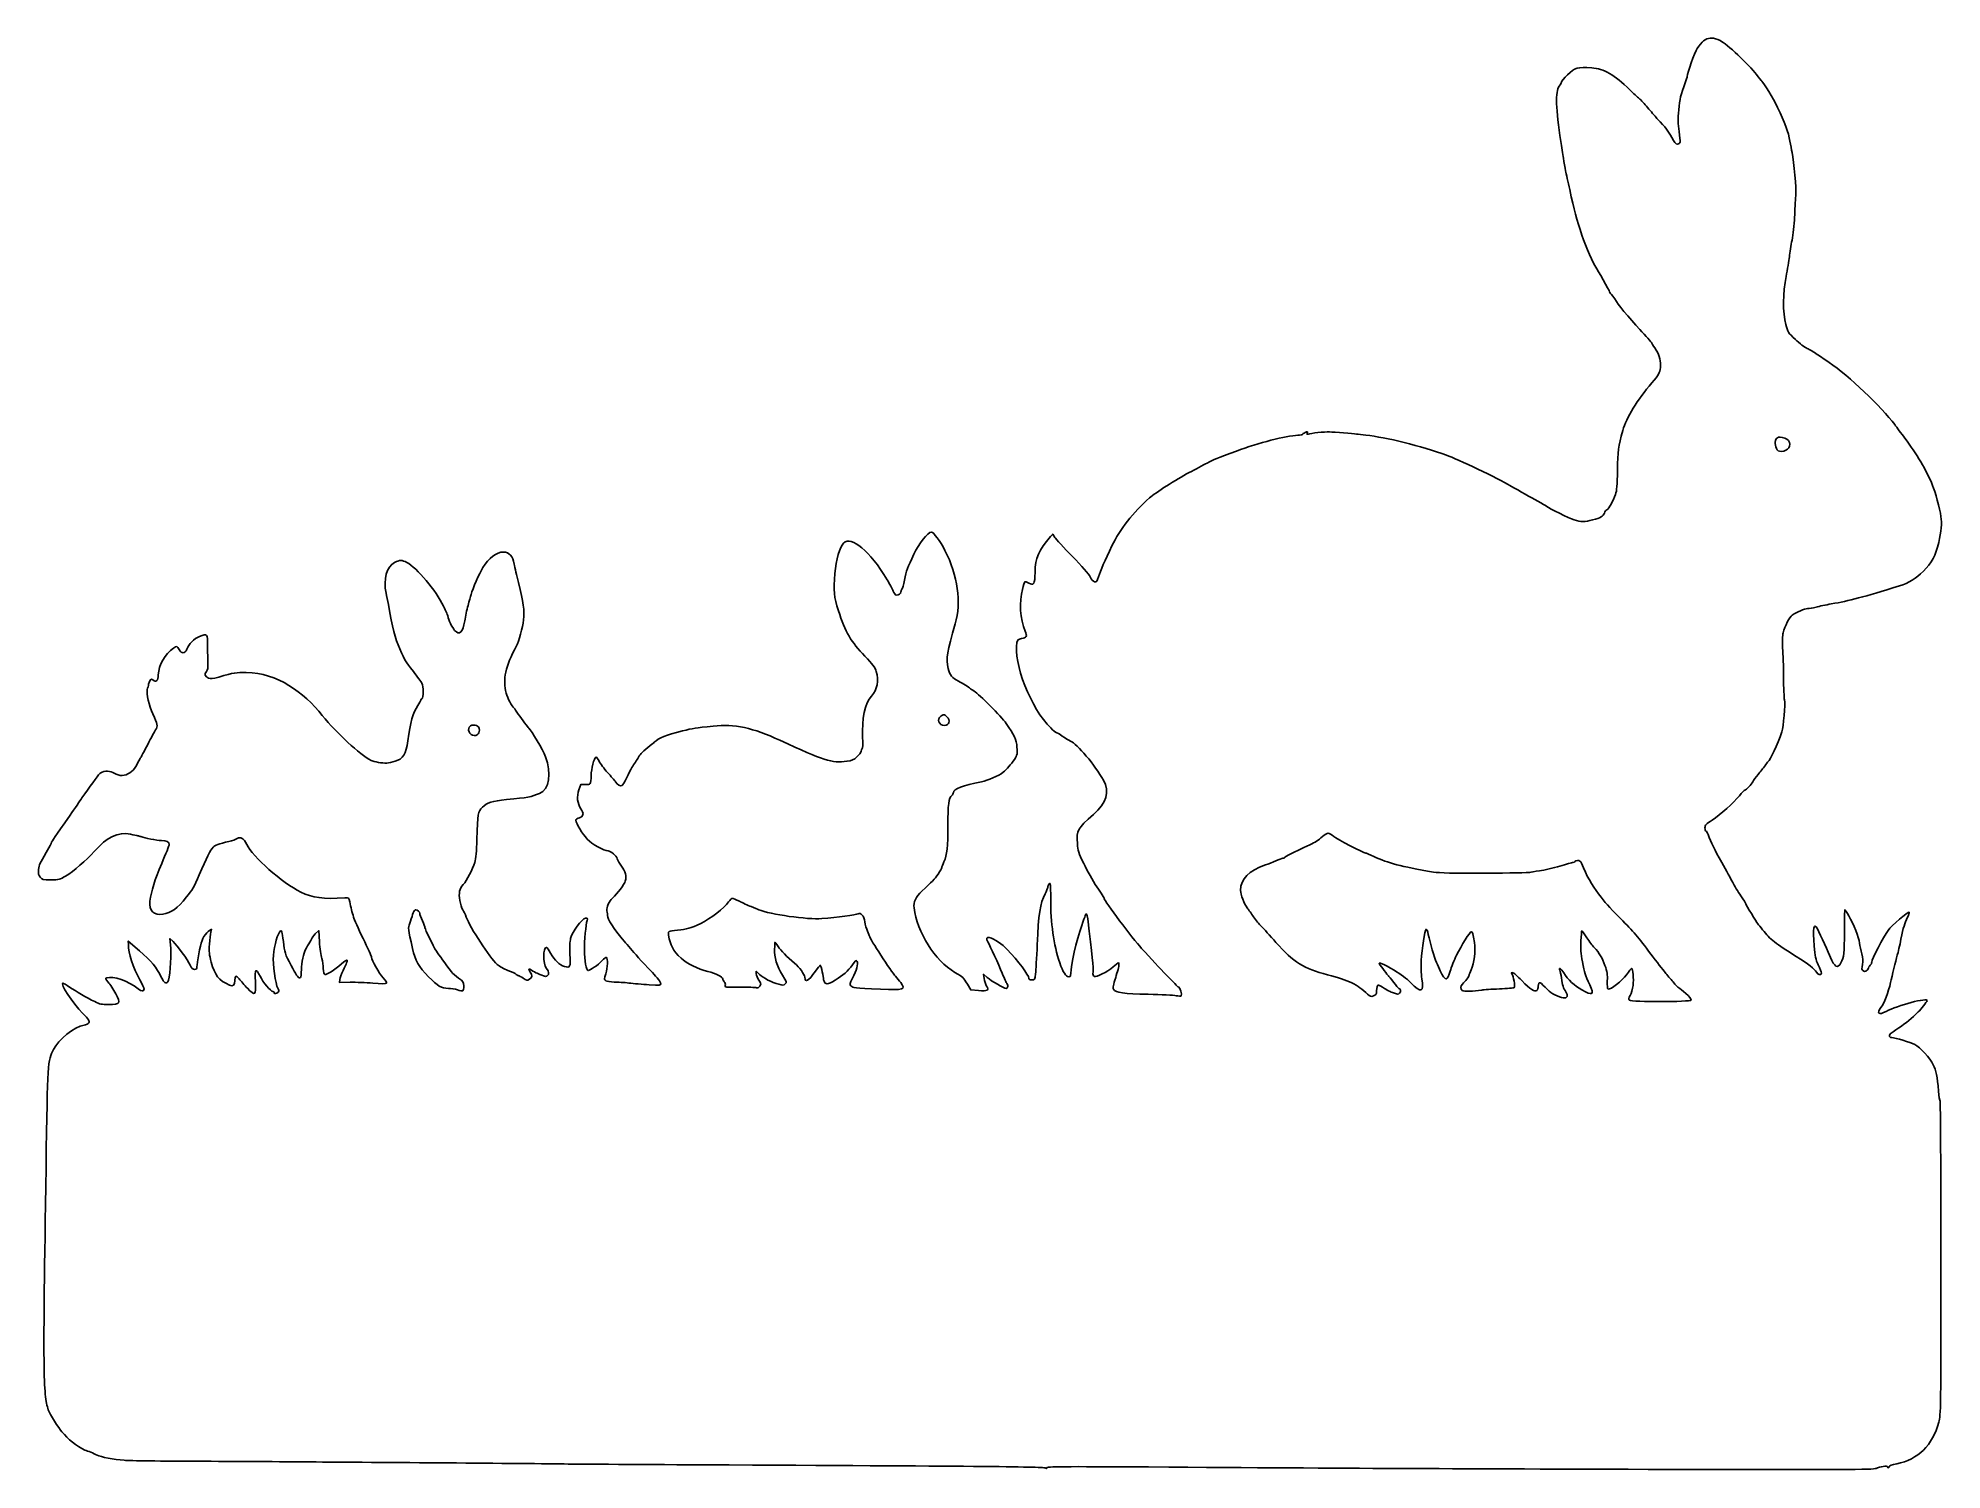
# Model space of a CAD drawing. Header units: centimetres. Extents: x -24.6 to 23.4, y -18.2 to 17.9.
import ezdxf

# ---------------------------------------------------------------- set-up
doc = ezdxf.new("R2010")
doc.units = ezdxf.units.CM
doc.header["$MEASUREMENT"] = 0
doc.layers.add('Layer 1', color=7, linetype='Continuous')

msp = doc.modelspace()

# ---------------------------------------------------------------- linework, layer by layer
at = {"layer": 'Layer 1'}
for points, knots in [([(17.6276, 17.89273), (17.6182, 17.89292), (17.60859, 17.89254), (17.59949, 17.8919), (17.59949, 17.8919), (17.47815, 17.88346), (17.38093, 17.80093), (17.27207, 17.6331), (17.27207, 17.6331), (17.20612, 17.53143), (17.01575, 17.00657), (17.01575, 16.92617), (17.01575, 16.92617), (17.01575, 16.90897), (16.99401, 16.83683), (16.96697, 16.76577), (16.96697, 16.76577), (16.85326, 16.4669), (16.8268, 16.3566), (16.80161, 16.08033), (16.80161, 16.08033), (16.781, 15.85427), (16.78337, 15.73317), (16.81236, 15.53793), (16.81236, 15.53793), (16.85424, 15.2558), (16.84933, 15.22112), (16.76854, 15.22126), (16.76854, 15.22126), (16.72589, 15.22134), (16.69048, 15.26231), (16.6255, 15.38662), (16.6255, 15.38662), (16.54353, 15.54345), (16.47911, 15.62551), (16.25343, 15.86783), (16.25343, 15.86783), (16.19965, 15.92557), (16.09431, 16.04809), (16.01861, 16.13985), (16.01861, 16.13985), (15.94291, 16.23162), (15.84766, 16.33531), (15.80694, 16.36971), (15.80694, 16.36971), (15.76622, 16.40411), (15.65984, 16.5023), (15.57047, 16.58882), (15.57047, 16.58882), (15.17903, 16.96779), (14.91413, 17.11974), (14.60639, 17.14196), (14.60639, 17.14196), (14.25403, 17.16741), (14.17784, 17.14582), (13.99702, 16.96667), (13.99702, 16.96667), (13.91097, 16.88142), (13.84075, 16.79841), (13.84075, 16.78229), (13.84075, 16.78229), (13.84075, 16.76616), (13.81669, 16.72074), (13.78701, 16.68059), (13.78701, 16.68059), (13.68485, 16.54242), (13.69772, 16.1006), (13.82835, 15.28657), (13.82835, 15.28657), (13.84937, 15.1556), (13.87831, 14.9651), (13.89201, 14.86324), (13.89201, 14.86324), (13.90572, 14.76138), (13.93028, 14.6185), (13.94741, 14.54574), (13.94741, 14.54574), (13.96454, 14.47298), (14.01191, 14.25867), (14.05242, 14.06949), (14.05242, 14.06949), (14.16204, 13.55754), (14.22689, 13.3156), (14.36, 12.91938), (14.36, 12.91938), (14.46313, 12.61241), (14.64443, 12.19945), (14.71471, 12.11157), (14.71471, 12.11157), (14.74626, 12.07211), (15.05784, 11.50992), (15.05784, 11.49228), (15.05784, 11.49228), (15.05787, 11.48391), (15.09363, 11.4349), (15.13722, 11.38397), (15.13722, 11.38397), (15.18081, 11.33304), (15.2166, 11.28465), (15.2166, 11.27566), (15.2166, 11.27566), (15.21686, 11.23635), (15.56103, 10.81674), (15.8177, 10.54392), (15.8177, 10.54392), (15.97169, 10.38024), (16.11102, 10.22411), (16.12693, 10.19665), (16.12693, 10.19665), (16.14284, 10.1692), (16.19027, 10.09147), (16.23194, 10.02384), (16.23194, 10.02384), (16.32289, 9.87623), (16.35927, 9.72794), (16.34108, 9.58314), (16.34108, 9.58314), (16.32372, 9.44501), (16.30285, 9.4072), (16.12032, 9.19371), (16.12032, 9.19371), (15.76383, 8.77673), (15.47875, 8.30842), (15.39189, 7.9973), (15.39189, 7.9973), (15.27527, 7.57963), (15.26192, 7.47938), (15.25629, 6.99188), (15.25629, 6.99188), (15.25198, 6.61843), (15.24041, 6.47391), (15.20751, 6.38086), (15.20751, 6.38086), (15.151, 6.22101), (15.03355, 6.01193), (14.99088, 5.99556), (14.99088, 5.99556), (14.97229, 5.98843), (14.94323, 5.94941), (14.92639, 5.90874), (14.92639, 5.90874), (14.8914, 5.82427), (14.84052, 5.79481), (14.63039, 5.73676), (14.63039, 5.73676), (14.44085, 5.6844), (14.32501, 5.68469), (14.16572, 5.73759), (14.16572, 5.73759), (14.029, 5.78299), (13.53524, 6.02559), (13.47036, 6.07907), (13.47036, 6.07907), (13.44853, 6.09706), (13.34733, 6.15648), (13.24546, 6.21136), (13.24546, 6.21136), (13.05787, 6.31242), (12.80928, 6.45292), (12.54431, 6.60824), (12.54431, 6.60824), (12.26194, 6.77376), (11.20482, 7.27854), (10.94358, 7.37222), (10.94358, 7.37222), (10.29958, 7.60316), (9.40943, 7.82321), (8.90629, 7.87658), (8.90629, 7.87658), (8.81898, 7.88584), (8.71182, 7.89878), (8.66817, 7.90469), (8.66817, 7.90469), (8.58609, 7.9158), (8.11666, 7.95156), (7.98521, 7.95678), (7.98521, 7.95678), (7.8708, 7.96132), (7.51007, 7.92568), (7.4577, 7.90469), (7.4577, 7.90469), (7.42179, 7.8903), (7.41507, 7.89597), (7.42793, 7.92949), (7.42793, 7.92949), (7.44255, 7.9676), (7.43572, 7.96872), (7.37501, 7.94107), (7.37501, 7.94107), (7.33689, 7.9237), (7.30556, 7.90252), (7.30556, 7.89394), (7.30556, 7.89394), (7.30556, 7.88536), (7.2537, 7.87607), (7.19063, 7.87327), (7.19063, 7.87327), (6.88778, 7.85981), (6.19916, 7.68402), (5.63868, 7.47639), (5.63868, 7.47639), (5.13637, 7.29031), (5.06693, 7.26151), (4.89785, 7.17129), (4.89785, 7.17129), (4.80326, 7.12082), (4.59844, 7.01257), (4.4431, 6.93068), (4.4431, 6.93068), (4.12164, 6.76123), (3.59191, 6.42288), (3.44926, 6.29651), (3.44926, 6.29651), (3.03643, 5.93081), (2.6883, 5.48846), (2.49759, 5.08687), (2.49759, 5.08687), (2.31623, 4.70496), (2.21218, 4.46344), (2.16107, 4.30387), (2.16107, 4.30387), (2.12387, 4.18772), (2.10983, 4.17019), (2.05937, 4.17985), (2.05937, 4.17985), (2.02203, 4.187), (1.98122, 4.23182), (1.94775, 4.30222), (1.94775, 4.30222), (1.91717, 4.36655), (1.73038, 4.58063), (1.50044, 4.81485), (1.50044, 4.81485), (1.28299, 5.03635), (1.08208, 5.25413), (1.05396, 5.29854), (1.05396, 5.29854), (1.05396, 5.29854), (1.0027, 5.37957), (1.0027, 5.37957), (1.0027, 5.37957), (1.0027, 5.37957), (0.94978, 5.31921), (0.94978, 5.31921), (0.94978, 5.31921), (0.6466, 4.97421), (0.56088, 4.77776), (0.55621, 4.41384), (0.55621, 4.41384), (0.55241, 4.11686), (0.52495, 4.07015), (0.39663, 4.14595), (0.39663, 4.14595), (0.35292, 4.17177), (0.31029, 4.18611), (0.30237, 4.1782), (0.30237, 4.1782), (0.29446, 4.17029), (0.26551, 4.0829), (0.23788, 3.9839), (0.23788, 3.9839), (0.15202, 3.6762), (0.18203, 3.23604), (0.30899, 2.93218), (0.30899, 2.93218), (0.36348, 2.80178), (0.34527, 2.76305), (0.21887, 2.74284), (0.21887, 2.74284), (0.1295, 2.72855), (0.11184, 2.71536), (0.09815, 2.64693), (0.09815, 2.64693), (-0.00306, 2.14088), (0.46006, 0.97031), (0.95143, 0.48975), (0.95143, 0.48975), (1.01467, 0.4279), (1.07715, 0.3773), (1.09034, 0.3773), (1.09034, 0.3773), (1.10352, 0.3773), (1.1719, 0.33622), (1.24248, 0.28552), (1.24248, 0.28552), (1.31305, 0.23482), (1.4059, 0.17827), (1.44919, 0.15984), (1.44919, 0.15984), (1.62107, 0.08668), (2.07023, -0.44702), (2.28263, -0.83069), (2.28263, -0.83069), (2.44439, -1.1229), (2.36368, -1.39966), (2.0321, -1.69141), (2.0321, -1.69141), (1.6209, -2.05322), (1.60539, -2.08156), (1.6253, -2.42728), (1.6253, -2.42728), (1.63538, -2.60223), (1.6542, -2.66133), (1.78488, -2.93082), (1.78488, -2.93082), (1.8664, -3.09894), (2.01664, -3.36384), (2.11892, -3.51869), (2.11892, -3.51869), (2.22119, -3.67355), (2.30495, -3.80569), (2.30495, -3.81304), (2.30495, -3.81304), (2.30495, -3.86978), (3.01932, -4.82496), (3.2467, -5.07229), (3.2467, -5.07229), (3.72153, -5.58876), (4.14478, -6.03276), (4.17357, -6.04381), (4.17357, -6.04381), (4.21787, -6.06081), (4.27555, -6.23536), (4.24633, -6.26457), (4.24633, -6.26457), (4.23371, -6.2772), (4.17621, -6.27696), (4.11735, -6.26374), (4.11735, -6.26374), (4.05914, -6.25067), (3.74363, -6.23466), (3.4162, -6.22819), (3.4162, -6.22819), (2.804, -6.21609), (2.58768, -6.18468), (2.53481, -6.10086), (2.53481, -6.10086), (2.51627, -6.07146), (2.53238, -5.9861), (2.59186, -5.80403), (2.59186, -5.80403), (2.63772, -5.66368), (2.67537, -5.51811), (2.67537, -5.47992), (2.67537, -5.47992), (2.67537, -5.41153), (2.67336, -5.41247), (2.5315, -5.53366), (2.5315, -5.53366), (2.37066, -5.67107), (2.11296, -5.80028), (2.04946, -5.77592), (2.04946, -5.77592), (2.01854, -5.76405), (2.01183, -5.73476), (2.02135, -5.66099), (2.02135, -5.66099), (2.03201, -5.57834), (1.99732, -5.229), (1.88988, -4.32567), (1.88988, -4.32567), (1.87456, -4.19683), (1.8459, -4.16416), (1.82043, -4.24629), (1.82043, -4.24629), (1.81253, -4.27176), (1.77526, -4.38189), (1.73692, -4.49103), (1.73692, -4.49103), (1.60142, -4.87681), (1.45828, -5.49719), (1.45828, -5.7015), (1.45828, -5.7015), (1.45825, -5.76883), (1.44704, -5.78749), (1.40702, -5.78749), (1.40702, -5.78749), (1.33493, -5.78749), (1.26021, -5.67034), (1.18047, -5.43278), (1.18047, -5.43278), (1.02522, -4.9703), (0.9494, -4.43402), (0.95144, -3.81634), (0.95144, -3.81634), (0.95268, -3.44147), (0.94806, -3.39879), (0.91423, -3.44427), (0.91423, -3.44427), (0.89322, -3.47252), (0.8762, -3.51155), (0.8762, -3.53109), (0.8762, -3.53109), (0.8762, -3.55062), (0.84816, -3.62283), (0.81336, -3.69149), (0.81336, -3.69149), (0.684, -3.94677), (0.64341, -4.20641), (0.61162, -4.98051), (0.61162, -4.98051), (0.59847, -5.30066), (0.57931, -5.63105), (0.56945, -5.71473), (0.56945, -5.71473), (0.55231, -5.86033), (0.5485, -5.86687), (0.47602, -5.86687), (0.47602, -5.86687), (0.42587, -5.86687), (0.39995, -5.85301), (0.39995, -5.82636), (0.39995, -5.82636), (0.39995, -5.74438), (0.12946, -5.38255), (-0.1441, -5.09793), (-0.1441, -5.09793), (-0.27616, -4.96052), (-0.46007, -4.83812), (-0.59885, -4.79614), (-0.59885, -4.79614), (-0.66445, -4.7763), (-0.67936, -4.82378), (-0.63358, -4.90776), (-0.63358, -4.90776), (-0.57374, -5.01753), (-0.36356, -5.47629), (-0.27309, -5.6949), (-0.27309, -5.6949), (-0.21888, -5.82587), (-0.16403, -5.94401), (-0.15155, -5.95783), (-0.15155, -5.95783), (-0.11362, -5.99985), (-0.12672, -6.07855), (-0.17139, -6.07855), (-0.17139, -6.07855), (-0.23058, -6.07855), (-0.5438, -5.89936), (-0.65425, -5.80239), (-0.65425, -5.80239), (-0.65425, -5.80239), (-0.74685, -5.72136), (-0.74685, -5.72136), (-0.74685, -5.72136), (-0.74685, -5.72136), (-0.72866, -5.83133), (-0.72866, -5.83133), (-0.72866, -5.83133), (-0.71897, -5.89196), (-0.69039, -5.97808), (-0.66499, -6.02233), (-0.66499, -6.02233), (-0.60068, -6.1344), (-0.63643, -6.15332), (-0.86839, -6.13395), (-0.86839, -6.13395), (-0.86839, -6.13395), (-1.06517, -6.11824), (-1.06517, -6.11824), (-1.06517, -6.11824), (-1.06517, -6.11824), (-1.15116, -5.97272), (-1.15116, -5.97272), (-1.15116, -5.97272), (-1.25646, -5.79403), (-1.24105, -5.80851), (-1.46535, -5.67589), (-1.46535, -5.67589), (-1.96983, -5.37762), (-2.42328, -4.66225), (-2.49557, -4.05036), (-2.49557, -4.05036), (-2.51424, -3.89234), (-2.459, -3.7735), (-2.29961, -3.62785), (-2.29961, -3.62785), (-2.03625, -3.38719), (-1.9807, -3.3286), (-1.89199, -3.1979), (-1.89199, -3.1979), (-1.83902, -3.11987), (-1.79608, -3.0446), (-1.79608, -3.03088), (-1.79608, -3.03088), (-1.79608, -3.01716), (-1.77167, -2.95238), (-1.74151, -2.88619), (-1.74151, -2.88619), (-1.6601, -2.70748), (-1.6398, -2.5211), (-1.64229, -1.96428), (-1.64229, -1.96428), (-1.64457, -1.45457), (-1.62133, -1.27297), (-1.54472, -1.20939), (-1.54472, -1.20939), (-1.523, -1.19136), (-1.50503, -1.16141), (-1.50503, -1.14242), (-1.50503, -1.14242), (-1.50503, -1.04939), (-1.26449, -0.95619), (-0.79231, -0.86709), (-0.79231, -0.86709), (-0.63261, -0.83695), (-0.36526, -0.71935), (-0.24991, -0.62814), (-0.24991, -0.62814), (-0.15576, -0.55369), (-0.04778, -0.43005), (0.03452, -0.30237), (0.03452, -0.30237), (0.11067, -0.18423), (0.11486, -0.16346), (0.10149, 0.0019), (0.10149, 0.0019), (0.08606, 0.19277), (0.03012, 0.31683), (-0.17219, 0.60548), (-0.17219, 0.60548), (-0.29494, 0.78061), (-0.84851, 1.33744), (-0.98165, 1.4199), (-0.98165, 1.4199), (-1.02924, 1.44938), (-1.07442, 1.47986), (-1.0817, 1.4877), (-1.0817, 1.4877), (-1.11216, 1.5205), (-1.26185, 1.61507), (-1.37274, 1.67125), (-1.37274, 1.67125), (-1.53865, 1.75531), (-1.59395, 1.82374), (-1.63402, 1.99206), (-1.63402, 1.99206), (-1.69228, 2.23682), (-1.66386, 2.42062), (-1.45873, 3.11571), (-1.45873, 3.11571), (-1.29775, 3.66121), (-1.39149, 4.33226), (-1.71753, 4.96862), (-1.71753, 4.96862), (-1.83836, 5.20445), (-2.00628, 5.43081), (-2.06066, 5.43081), (-2.06066, 5.43081), (-2.14461, 5.43081), (-2.38153, 5.13288), (-2.50218, 4.87518), (-2.50218, 4.87518), (-2.66067, 4.53669), (-2.68832, 4.45974), (-2.73782, 4.21786), (-2.73782, 4.21786), (-2.76063, 4.10643), (-2.78972, 4.00431), (-2.80314, 3.99048), (-2.80314, 3.99048), (-2.81656, 3.97666), (-2.82794, 3.94484), (-2.82794, 3.9202), (-2.82794, 3.9202), (-2.82794, 3.87608), (-2.87829, 3.84331), (-2.94618, 3.84331), (-2.94618, 3.84331), (-2.96524, 3.84331), (-2.99952, 3.88796), (-3.02225, 3.94253), (-3.02225, 3.94253), (-3.04498, 3.9971), (-3.11434, 4.12692), (-3.17687, 4.23109), (-3.17687, 4.23109), (-3.61087, 4.95413), (-4.07906, 5.34718), (-4.27406, 5.15217), (-4.27406, 5.15217), (-4.37177, 5.05446), (-4.46371, 4.73604), (-4.49565, 4.38488), (-4.49565, 4.38488), (-4.53497, 3.95258), (-4.52031, 3.79309), (-4.40635, 3.44644), (-4.40635, 3.44644), (-4.2293, 2.90786), (-4.08567, 2.66213), (-3.73662, 2.29881), (-3.73662, 2.29881), (-3.5474, 2.10185), (-3.48424, 2.01747), (-3.44889, 1.91103), (-3.44889, 1.91103), (-3.37874, 1.69983), (-3.42872, 1.44798), (-3.57043, 1.29587), (-3.57043, 1.29587), (-3.73051, 1.12405), (-3.82056, 0.70477), (-3.7945, 0.25407), (-3.7945, 0.25407), (-3.78454, 0.08171), (-3.78868, -0.02126), (-3.80608, -0.03201), (-3.80608, -0.03201), (-3.82102, -0.04124), (-3.83337, -0.07078), (-3.83337, -0.09733), (-3.83337, -0.09733), (-3.83337, -0.12388), (-3.87981, -0.1873), (-3.93672, -0.23872), (-3.93672, -0.23872), (-4.01973, -0.31372), (-4.06989, -0.33599), (-4.19138, -0.35117), (-4.19138, -0.35117), (-4.57415, -0.39899), (-4.76793, -0.33816), (-5.88389, 0.17965), (-5.88389, 0.17965), (-6.56403, 0.49524), (-7.0316, 0.59517), (-7.56399, 0.53849), (-7.56399, 0.53849), (-8.03048, 0.48883), (-8.06146, 0.48377), (-8.34451, 0.41364), (-8.34451, 0.41364), (-8.76267, 0.31003), (-8.9358, 0.24037), (-9.0531, 0.13004), (-9.0531, 0.13004), (-9.07092, 0.11328), (-9.14296, 0.05365), (-9.2135, -0.00308), (-9.2135, -0.00308), (-9.37384, -0.13201), (-9.4241, -0.18618), (-9.46982, -0.27759), (-9.46982, -0.27759), (-9.48971, -0.31736), (-9.52242, -0.36971), (-9.54258, -0.39417), (-9.54258, -0.39417), (-9.58226, -0.44231), (-9.6282, -0.52447), (-9.75673, -0.77864), (-9.75673, -0.77864), (-9.8023, -0.86876), (-9.85123, -0.94984), (-9.86587, -0.95889), (-9.86587, -0.95889), (-9.91127, -0.98695), (-9.98453, -0.94898), (-10.03123, -0.8729), (-10.03123, -0.8729), (-10.05581, -0.83286), (-10.14645, -0.72496), (-10.23297, -0.63312), (-10.23297, -0.63312), (-10.3195, -0.54128), (-10.41563, -0.41227), (-10.44629, -0.34704), (-10.44629, -0.34704), (-10.47695, -0.28181), (-10.5126, -0.23561), (-10.52567, -0.24369), (-10.52567, -0.24369), (-10.57439, -0.2738), (-10.6439, -0.54141), (-10.64639, -0.70836), (-10.64639, -0.70836), (-10.64781, -0.80338), (-10.65847, -0.8955), (-10.66954, -0.91341), (-10.66954, -0.91341), (-10.68145, -0.93269), (-10.73359, -0.94313), (-10.7977, -0.93904), (-10.7977, -0.93904), (-10.7977, -0.93904), (-10.90601, -0.93243), (-10.90601, -0.93243), (-10.90601, -0.93243), (-10.90601, -0.93243), (-10.95479, -1.06968), (-10.95479, -1.06968), (-10.95479, -1.06968), (-11.01442, -1.23985), (-10.99682, -1.41211), (-10.90601, -1.54593), (-10.90601, -1.54593), (-10.82193, -1.66983), (-10.83397, -1.74353), (-10.94404, -1.77496), (-10.94404, -1.77496), (-10.99133, -1.78846), (-11.03003, -1.8173), (-11.03003, -1.83863), (-11.03003, -1.83863), (-11.03003, -1.91275), (-10.86556, -2.18522), (-10.74312, -2.31405), (-10.74312, -2.31405), (-10.62461, -2.43875), (-10.31963, -2.61253), (-10.21891, -2.61253), (-10.21891, -2.61253), (-10.15023, -2.61253), (-10.00618, -2.73531), (-9.9874, -2.81014), (-9.9874, -2.81014), (-9.97804, -2.84745), (-9.93026, -2.9299), (-9.88157, -2.99369), (-9.88157, -2.99369), (-9.7805, -3.12609), (-9.74949, -3.24915), (-9.78483, -3.37237), (-9.78483, -3.37237), (-9.80946, -3.45824), (-9.97627, -3.67915), (-10.10977, -3.80232), (-10.10977, -3.80232), (-10.19711, -3.8829), (-10.26093, -4.03086), (-10.24785, -4.12065), (-10.24785, -4.12065), (-10.24255, -4.15702), (-10.23157, -4.23096), (-10.22305, -4.28519), (-10.22305, -4.28519), (-10.20842, -4.37825), (-9.95977, -4.74231), (-9.8055, -4.89704), (-9.8055, -4.89704), (-9.77299, -4.92965), (-9.70512, -5.00846), (-9.65419, -5.0715), (-9.65419, -5.0715), (-9.54878, -5.20197), (-9.40639, -5.3589), (-9.10105, -5.6817), (-9.10105, -5.6817), (-8.98404, -5.80539), (-8.88816, -5.92887), (-8.88773, -5.95621), (-8.88773, -5.95621), (-8.887, -6.00305), (-8.90408, -6.00463), (-9.18456, -5.9868), (-9.18456, -5.9868), (-9.34827, -5.97639), (-9.57747, -5.95699), (-9.69388, -5.94381), (-9.69388, -5.94381), (-9.8103, -5.93063), (-9.97778, -5.91983), (-10.06595, -5.91983), (-10.06595, -5.91983), (-10.15584, -5.91972), (-10.24697, -5.90449), (-10.27348, -5.8851), (-10.27348, -5.8851), (-10.318, -5.85255), (-10.3182, -5.84204), (-10.27844, -5.70816), (-10.27844, -5.70816), (-10.23324, -5.55597), (-10.22196, -5.32318), (-10.2586, -5.30054), (-10.2586, -5.30054), (-10.27085, -5.29297), (-10.32145, -5.32838), (-10.37105, -5.37992), (-10.37105, -5.37992), (-10.47626, -5.48924), (-10.67326, -5.62879), (-10.72328, -5.62879), (-10.72328, -5.62879), (-10.77176, -5.62879), (-10.81841, -5.3741), (-10.81754, -5.11451), (-10.81754, -5.11451), (-10.81677, -4.88429), (-10.77894, -4.4636), (-10.74974, -4.36293), (-10.74974, -4.36293), (-10.73421, -4.30938), (-10.7397, -4.30227), (-10.79273, -4.31001), (-10.79273, -4.31001), (-10.88364, -4.32327), (-11.12448, -4.65224), (-11.16397, -4.81685), (-11.16397, -4.81685), (-11.1836, -4.89867), (-11.19072, -5.05104), (-11.18216, -5.21869), (-11.18216, -5.21869), (-11.1653, -5.54903), (-11.17442, -5.57004), (-11.31776, -5.52709), (-11.31776, -5.52709), (-11.44729, -5.48828), (-11.56376, -5.37633), (-11.66999, -5.18809), (-11.66999, -5.18809), (-11.71387, -5.11034), (-11.75987, -5.0467), (-11.77252, -5.0467), (-11.77252, -5.0467), (-11.86981, -5.0467), (-11.86845, -5.44884), (-11.77087, -5.58083), (-11.77087, -5.58083), (-11.70827, -5.6655), (-11.70359, -5.71648), (-11.75433, -5.7586), (-11.75433, -5.7586), (-11.79136, -5.78933), (-11.81417, -5.78397), (-12.00899, -5.69907), (-12.00899, -5.69907), (-12.04537, -5.68322), (-12.10788, -5.64833), (-12.1479, -5.62135), (-12.1479, -5.62135), (-12.22751, -5.56768), (-12.24271, -5.58877), (-12.1818, -5.66931), (-12.1818, -5.66931), (-12.12549, -5.74376), (-12.13289, -5.80206), (-12.20412, -5.84873), (-12.20412, -5.84873), (-12.26233, -5.88687), (-12.27302, -5.88468), (-12.36122, -5.82475), (-12.36122, -5.82475), (-12.41335, -5.78932), (-12.46478, -5.76108), (-12.47532, -5.76108), (-12.47532, -5.76108), (-12.48586, -5.76108), (-12.5127, -5.74503), (-12.53568, -5.72553), (-12.53568, -5.72553), (-12.55865, -5.70603), (-12.65477, -5.66157), (-12.749, -5.62714), (-12.749, -5.62714), (-12.84323, -5.59271), (-12.96557, -5.52345), (-13.02102, -5.47335), (-13.02102, -5.47335), (-13.20455, -5.30754), (-13.70055, -4.54753), (-13.79989, -4.27942), (-13.79989, -4.27942), (-13.82415, -4.21394), (-13.86361, -4.13059), (-13.88753, -4.09421), (-13.88753, -4.09421), (-13.91146, -4.05783), (-13.944, -3.95306), (-13.96029, -3.86187), (-13.96029, -3.86187), (-13.99387, -3.67385), (-13.97103, -3.56758), (-13.87347, -3.45921), (-13.87347, -3.45921), (-13.78555, -3.36155), (-13.63447, -3.06989), (-13.58574, -2.90441), (-13.58574, -2.90441), (-13.55771, -2.80924), (-13.5385, -2.60992), (-13.52952, -2.32233), (-13.52952, -2.32233), (-13.50873, -1.65667), (-13.5041, -1.62805), (-13.39144, -1.51204), (-13.39144, -1.51204), (-13.2734, -1.39049), (-13.14828, -1.35093), (-12.77876, -1.31608), (-12.77876, -1.31608), (-12.25237, -1.26644), (-12.15655, -1.24838), (-11.94946, -1.16312), (-11.94946, -1.16312), (-11.70434, -1.0622), (-11.63706, -0.651), (-11.79732, -0.23542), (-11.79732, -0.23542), (-11.86502, -0.05987), (-12.15104, 0.42949), (-12.21735, 0.48309), (-12.21735, 0.48309), (-12.24417, 0.50477), (-12.38963, 0.69853), (-12.48524, 0.84028), (-12.48524, 0.84028), (-12.53432, 0.91304), (-12.58114, 0.97852), (-12.58942, 0.9858), (-12.58942, 0.9858), (-12.65188, 1.04071), (-12.75676, 1.24038), (-12.78951, 1.36614), (-12.78951, 1.36614), (-12.88182, 1.72055), (-12.81405, 2.03625), (-12.53237, 2.55925), (-12.53237, 2.55925), (-12.47029, 2.67451), (-12.37481, 3.02234), (-12.35212, 3.2174), (-12.35212, 3.2174), (-12.3247, 3.45312), (-12.35342, 3.66045), (-12.48193, 4.15998), (-12.48193, 4.15998), (-12.52517, 4.32804), (-12.57317, 4.53589), (-12.58859, 4.62217), (-12.58859, 4.62217), (-12.62495, 4.82564), (-12.71585, 4.92809), (-12.85979, 4.92809), (-12.85979, 4.92809), (-13.02538, 4.92809), (-13.23604, 4.76992), (-13.37986, 4.53618), (-13.37986, 4.53618), (-13.46763, 4.39353), (-13.64004, 4.00066), (-13.67834, 3.85653), (-13.67834, 3.85653), (-13.68994, 3.81287), (-13.72412, 3.68786), (-13.75441, 3.57872), (-13.75441, 3.57872), (-13.7847, 3.46958), (-13.82161, 3.29694), (-13.83709, 3.19507), (-13.83709, 3.19507), (-13.88143, 2.90333), (-13.96961, 2.81902), (-14.09258, 2.95033), (-14.09258, 2.95033), (-14.14684, 3.00827), (-14.25794, 3.23888), (-14.25794, 3.29346), (-14.25794, 3.29346), (-14.25794, 3.30842), (-14.31007, 3.42919), (-14.3737, 3.56218), (-14.3737, 3.56218), (-14.55815, 3.94769), (-15.05103, 4.53716), (-15.29561, 4.66516), (-15.29561, 4.66516), (-15.4198, 4.73015), (-15.47804, 4.7303), (-15.60898, 4.66351), (-15.60898, 4.66351), (-15.80814, 4.56191), (-15.89741, 4.23414), (-15.82065, 3.88878), (-15.82065, 3.88878), (-15.80709, 3.82777), (-15.78198, 3.69977), (-15.76525, 3.60518), (-15.76525, 3.60518), (-15.66081, 3.01473), (-15.59378, 2.75558), (-15.47421, 2.48401), (-15.47421, 2.48401), (-15.33862, 2.17605), (-15.34375, 2.18501), (-15.13191, 1.9135), (-15.13191, 1.9135), (-15.0333, 1.78712), (-14.93755, 1.65541), (-14.91859, 1.61998), (-14.91859, 1.61998), (-14.87512, 1.53876), (-14.8727, 1.24474), (-14.91528, 1.23055), (-14.91528, 1.23055), (-14.93226, 1.22489), (-14.94587, 1.20853), (-14.94587, 1.19417), (-14.94587, 1.19417), (-14.94587, 1.17981), (-14.97925, 1.11775), (-15.02028, 1.05692), (-15.02028, 1.05692), (-15.14692, 0.86918), (-15.21259, 0.63921), (-15.27494, 0.16478), (-15.27494, 0.16478), (-15.31887, -0.16947), (-15.39479, -0.2939), (-15.59079, -0.35033), (-15.59079, -0.35033), (-15.66513, -0.37173), (-15.76211, -0.39158), (-15.80576, -0.39498), (-15.80576, -0.39498), (-15.90876, -0.40301), (-16.1353, -0.36569), (-16.20264, -0.32966), (-16.20264, -0.32966), (-16.48563, -0.17822), (-17.07158, 0.36088), (-17.4313, 0.80061), (-17.4313, 0.80061), (-17.90542, 1.40307), (-18.56403, 1.87138), (-19.35118, 1.89119), (-19.35118, 1.89119), (-19.61113, 1.89362), (-19.66076, 1.88542), (-20.04489, 1.77378), (-20.04489, 1.77378), (-20.20053, 1.72855), (-20.24883, 1.72398), (-20.30368, 1.74898), (-20.30368, 1.74898), (-20.39306, 1.78971), (-20.41329, 1.85013), (-20.35742, 1.91186), (-20.35742, 1.91186), (-20.3225, 1.95045), (-20.31311, 2.00045), (-20.31856, 2.12849), (-20.31856, 2.12849), (-20.32247, 2.22032), (-20.32647, 2.41753), (-20.32766, 2.56671), (-20.32766, 2.56671), (-20.33009, 2.87299), (-20.32964, 2.87286), (-20.53437, 2.79574), (-20.53437, 2.79574), (-20.6641, 2.74687), (-20.80453, 2.60523), (-20.85104, 2.47659), (-20.85104, 2.47659), (-20.89313, 2.3602), (-20.98282, 2.35605), (-21.04865, 2.46749), (-21.04865, 2.46749), (-21.10297, 2.55944), (-21.1062, 2.56102), (-21.18425, 2.50635), (-21.18425, 2.50635), (-21.40324, 2.35296), (-21.56383, 2.07375), (-21.5712, 1.83414), (-21.5712, 1.83414), (-21.57602, 1.67737), (-21.6237, 1.63248), (-21.70928, 1.7035), (-21.70928, 1.7035), (-21.75584, 1.74214), (-21.7879, 1.70835), (-21.81429, 1.59436), (-21.81429, 1.59436), (-21.82271, 1.55798), (-21.83814, 1.49845), (-21.84902, 1.46207), (-21.84902, 1.46207), (-21.87926, 1.36092), (-21.80961, 1.05302), (-21.70929, 0.84361), (-21.70929, 0.84361), (-21.5874, 0.58918), (-21.57864, 0.53711), (-21.63901, 0.44508), (-21.63901, 0.44508), (-21.66661, 0.40301), (-21.75683, 0.23671), (-21.8391, 0.07549), (-21.8391, 0.07549), (-21.92137, -0.08573), (-22.01064, -0.25375), (-22.03754, -0.29741), (-22.03754, -0.29741), (-22.06444, -0.34107), (-22.11083, -0.4251), (-22.14089, -0.48427), (-22.14089, -0.48427), (-22.20338, -0.60728), (-22.35743, -0.70751), (-22.48402, -0.70751), (-22.48402, -0.70751), (-22.56354, -0.70751), (-22.58604, -0.70007), (-22.71718, -0.63227), (-22.71718, -0.63227), (-22.81991, -0.57916), (-22.98412, -0.59349), (-23.04956, -0.66204), (-23.04956, -0.66204), (-23.10629, -0.72146), (-23.31566, -1.00847), (-23.4977, -1.27637), (-23.4977, -1.27637), (-23.54714, -1.34913), (-23.68222, -1.54299), (-23.79784, -1.70797), (-23.79784, -1.70797), (-24.20296, -2.28606), (-24.23543, -2.33541), (-24.27905, -2.42731), (-24.27905, -2.42731), (-24.30322, -2.47824), (-24.35788, -2.57945), (-24.40059, -2.65221), (-24.40059, -2.65221), (-24.56032, -2.92429), (-24.57509, -2.95703), (-24.59158, -3.08133), (-24.59158, -3.08133), (-24.60542, -3.18568), (-24.59886, -3.22012), (-24.5552, -3.27398), (-24.5552, -3.27398), (-24.50623, -3.33439), (-24.48442, -3.34013), (-24.28152, -3.34013), (-24.28152, -3.34013), (-24.07718, -3.34013), (-24.05005, -3.33297), (-23.91524, -3.25001), (-23.91524, -3.25001), (-23.69977, -3.11742), (-23.39288, -2.85416), (-23.18846, -2.62576), (-23.18846, -2.62576), (-22.85995, -2.25871), (-22.58493, -2.12734), (-22.27482, -2.19085), (-22.27482, -2.19085), (-22.19488, -2.20722), (-22.11144, -2.22433), (-22.08961, -2.22806), (-22.08961, -2.22806), (-22.06778, -2.23179), (-22.03206, -2.24219), (-22.01023, -2.25121), (-22.01023, -2.25121), (-21.91201, -2.2918), (-21.61412, -2.34678), (-21.49264, -2.34712), (-21.49264, -2.34712), (-21.35673, -2.34752), (-21.29586, -2.37967), (-21.29586, -2.45047), (-21.29586, -2.45047), (-21.29586, -2.47213), (-21.38033, -2.6867), (-21.48355, -2.92755), (-21.48355, -2.92755), (-21.66159, -3.34294), (-21.7465, -3.61521), (-21.78286, -3.88253), (-21.78286, -3.88253), (-21.814, -4.11146), (-21.67573, -4.24956), (-21.45461, -4.21078), (-21.45461, -4.21078), (-21.24156, -4.17342), (-21.0979, -4.06829), (-20.85764, -3.77339), (-20.85764, -3.77339), (-20.71009, -3.59228), (-20.67497, -3.53139), (-20.53601, -3.21115), (-20.53601, -3.21115), (-20.35636, -2.79712), (-20.24795, -2.58106), (-20.18792, -2.51662), (-20.18792, -2.51662), (-20.13913, -2.46425), (-20.0491, -2.43172), (-19.78774, -2.37275), (-19.78774, -2.37275), (-19.7077, -2.35469), (-19.61444, -2.32174), (-19.58103, -2.29999), (-19.58103, -2.29999), (-19.49558, -2.24434), (-19.41431, -2.29343), (-19.34043, -2.44551), (-19.34043, -2.44551), (-19.18656, -2.76223), (-18.44843, -3.41473), (-17.97369, -3.65267), (-17.97369, -3.65267), (-17.69411, -3.7928), (-17.40049, -3.83071), (-16.86409, -3.79654), (-16.86409, -3.79654), (-16.76002, -3.78991), (-16.75848, -3.79143), (-16.74089, -3.89576), (-16.74089, -3.89576), (-16.73108, -3.95397), (-16.71039, -4.04327), (-16.69541, -4.0942), (-16.69541, -4.0942), (-16.68043, -4.14513), (-16.65744, -4.22848), (-16.64415, -4.27941), (-16.64415, -4.27941), (-16.63086, -4.33034), (-16.52287, -4.57222), (-16.40437, -4.81684), (-16.40437, -4.81684), (-16.28587, -5.06147), (-16.1894, -5.27609), (-16.1894, -5.29474), (-16.1894, -5.29474), (-16.1894, -5.3649), (-15.99924, -5.69934), (-15.89588, -5.81068), (-15.89588, -5.81068), (-15.82833, -5.88344), (-15.79746, -5.93551), (-15.8132, -5.95124), (-15.8132, -5.95124), (-15.82893, -5.96697), (-15.95545, -5.96623), (-16.15302, -5.94876), (-16.15302, -5.94876), (-16.32589, -5.93347), (-16.58628, -5.92309), (-16.7318, -5.92644), (-16.7318, -5.92644), (-16.7318, -5.92644), (-16.99638, -5.93305), (-16.99638, -5.93305), (-16.99638, -5.93305), (-16.99638, -5.93305), (-16.99059, -5.85698), (-16.99059, -5.85698), (-16.99059, -5.85698), (-16.98764, -5.81546), (-16.9512, -5.71426), (-16.90873, -5.63208), (-16.90873, -5.63208), (-16.81837, -5.45725), (-16.78584, -5.36347), (-16.81613, -5.36419), (-16.81613, -5.36419), (-16.82802, -5.36447), (-16.88525, -5.40651), (-16.94346, -5.45762), (-16.94346, -5.45762), (-17.12532, -5.61731), (-17.32151, -5.74225), (-17.36514, -5.72551), (-17.36514, -5.72551), (-17.39457, -5.71421), (-17.40648, -5.67304), (-17.40648, -5.58082), (-17.40648, -5.58082), (-17.40648, -5.50992), (-17.42421, -5.39346), (-17.44617, -5.32202), (-17.44617, -5.32202), (-17.46813, -5.25059), (-17.49381, -5.06323), (-17.50322, -4.90613), (-17.50322, -4.90613), (-17.50322, -4.90613), (-17.52058, -4.62088), (-17.52058, -4.62088), (-17.52058, -4.62088), (-17.52058, -4.62088), (-17.60905, -4.70604), (-17.60905, -4.70604), (-17.60905, -4.70604), (-17.65772, -4.75322), (-17.69752, -4.80569), (-17.69752, -4.8218), (-17.69752, -4.8218), (-17.69752, -4.83791), (-17.73075, -4.89748), (-17.77193, -4.95492), (-17.77193, -4.95492), (-17.81312, -5.01236), (-17.86054, -5.09565), (-17.87694, -5.1393), (-17.87694, -5.1393), (-17.92112, -5.25693), (-17.9621, -5.51271), (-17.9621, -5.6726), (-17.9621, -5.6726), (-17.9621, -5.79053), (-17.97003, -5.81399), (-18.01006, -5.81399), (-18.01006, -5.81399), (-18.04419, -5.81399), (-18.10365, -5.72535), (-18.21925, -5.5031), (-18.21925, -5.5031), (-18.37349, -5.20656), (-18.38268, -5.17811), (-18.41521, -4.89539), (-18.41521, -4.89539), (-18.44383, -4.64661), (-18.45523, -4.60418), (-18.48632, -4.62998), (-18.48632, -4.62998), (-18.55714, -4.68875), (-18.64109, -4.97841), (-18.66657, -5.25258), (-18.66657, -5.25258), (-18.6859, -5.4606), (-18.61428, -5.97864), (-18.5533, -6.07362), (-18.5533, -6.07362), (-18.52255, -6.12151), (-18.52128, -6.14322), (-18.54586, -6.17284), (-18.54586, -6.17284), (-18.58189, -6.21625), (-18.65004, -6.22387), (-18.65004, -6.18442), (-18.65004, -6.18442), (-18.65004, -6.16987), (-18.66299, -6.15796), (-18.67898, -6.15796), (-18.67898, -6.15796), (-18.73202, -6.15796), (-18.93039, -5.9228), (-19.00309, -5.77431), (-19.00309, -5.77431), (-19.11123, -5.55345), (-19.13631, -5.58229), (-19.11967, -5.90826), (-19.11967, -5.90826), (-19.10164, -6.26153), (-19.12711, -6.28245), (-19.32307, -6.07611), (-19.32307, -6.07611), (-19.39786, -5.99735), (-19.49018, -5.89178), (-19.52895, -5.84129), (-19.52895, -5.84129), (-19.60882, -5.73727), (-19.63595, -5.74631), (-19.64057, -5.87932), (-19.64057, -5.87932), (-19.64497, -6.00598), (-19.681, -6.03613), (-19.777, -5.99425), (-19.777, -5.99425), (-20.04298, -5.87821), (-20.14705, -5.74734), (-20.23589, -5.41713), (-20.23589, -5.41713), (-20.28577, -5.23172), (-20.29433, -5.15275), (-20.28137, -4.96734), (-20.28137, -4.96734), (-20.27272, -4.84365), (-20.25731, -4.70729), (-20.24747, -4.66472), (-20.24747, -4.66472), (-20.24747, -4.66472), (-20.22928, -4.587), (-20.22928, -4.587), (-20.22928, -4.587), (-20.22928, -4.587), (-20.30948, -4.64488), (-20.30948, -4.64488), (-20.30948, -4.64488), (-20.35361, -4.6763), (-20.41522, -4.7549), (-20.4459, -4.82017), (-20.4459, -4.82017), (-20.49343, -4.92128), (-20.56921, -5.26808), (-20.5939, -5.49651), (-20.5939, -5.49651), (-20.59783, -5.53289), (-20.60277, -5.57159), (-20.60465, -5.5825), (-20.60465, -5.5825), (-20.60653, -5.59341), (-20.63128, -5.60234), (-20.66005, -5.60234), (-20.66005, -5.60234), (-20.69498, -5.60234), (-20.72977, -5.56618), (-20.76423, -5.49485), (-20.76423, -5.49485), (-20.8316, -5.3554), (-21.0931, -4.99338), (-21.19583, -4.89706), (-21.19583, -4.89706), (-21.19583, -4.89706), (-21.27603, -4.82182), (-21.27603, -4.82182), (-21.27603, -4.82182), (-21.27603, -4.82182), (-21.25867, -5.06739), (-21.25867, -5.06739), (-21.25867, -5.06739), (-21.23992, -5.32744), (-21.28373, -5.85597), (-21.32895, -5.91323), (-21.32895, -5.91323), (-21.37891, -5.97649), (-21.42263, -5.9454), (-21.49514, -5.79417), (-21.49514, -5.79417), (-21.60975, -5.55515), (-21.74676, -5.38998), (-22.04828, -5.12858), (-22.04828, -5.12858), (-22.04828, -5.12858), (-22.32775, -4.88632), (-22.32775, -4.88632), (-22.32775, -4.88632), (-22.32775, -4.88632), (-22.32693, -4.97314), (-22.32693, -4.97314), (-22.32693, -4.97314), (-22.32595, -5.19062), (-22.20665, -5.56082), (-22.0392, -5.86363), (-22.0392, -5.86363), (-21.97974, -5.97115), (-21.93089, -6.07453), (-21.93089, -6.09349), (-21.93089, -6.09349), (-21.93089, -6.16277), (-21.98853, -6.16014), (-22.08137, -6.08688), (-22.08137, -6.08688), (-22.32483, -5.89476), (-22.71784, -5.75753), (-22.86685, -5.81237), (-22.86685, -5.81237), (-22.91259, -5.82921), (-22.91021, -5.83799), (-22.83543, -5.92316), (-22.83543, -5.92316), (-22.79075, -5.97405), (-22.70534, -6.10517), (-22.64609, -6.21503), (-22.64609, -6.21503), (-22.51277, -6.46221), (-22.52592, -6.48286), (-22.82468, -6.48623), (-22.82468, -6.48623), (-22.99825, -6.48819), (-23.05046, -6.47738), (-23.17443, -6.4143), (-23.17443, -6.4143), (-23.38169, -6.30882), (-23.63913, -6.15981), (-23.81439, -6.04471), (-23.81439, -6.04471), (-23.89736, -5.99022), (-23.97178, -5.94632), (-23.97975, -5.94632), (-23.97975, -5.94632), (-24.06428, -5.94632), (-23.73439, -6.45122), (-23.48283, -6.707), (-23.48283, -6.707), (-23.3239, -6.86858), (-23.29887, -6.90646), (-23.32325, -6.94513), (-23.32325, -6.94513), (-23.3392, -6.97042), (-23.39214, -6.99791), (-23.44148, -7.00631), (-23.44148, -7.00631), (-23.68599, -7.04796), (-24.09782, -7.37408), (-24.21787, -7.62147), (-24.21787, -7.62147), (-24.36539, -7.92547), (-24.36303, -7.88332), (-24.40473, -10.60299), (-24.40473, -10.60299), (-24.48419, -15.78537), (-24.47879, -16.31617), (-24.34768, -16.70743), (-24.34768, -16.70743), (-24.31275, -16.81165), (-24.08073, -17.18762), (-24.00372, -17.26471), (-24.00372, -17.26471), (-23.84672, -17.45713), (-23.643, -17.61521), (-23.42329, -17.73104), (-23.42329, -17.73104), (-23.34795, -17.74983), (-23.20584, -17.80734), (-23.11654, -17.85424), (-23.11654, -17.85424), (-23.02859, -17.90045), (-22.68104, -17.96614), (-22.43358, -17.98405), (-22.43358, -17.98405), (-22.29534, -17.99406), (-21.4619, -18.00477), (-20.5815, -18.00803), (-20.5815, -18.00803), (-19.7011, -18.01127), (-18.41522, -18.01909), (-17.724, -18.02457), (-17.724, -18.02457), (-17.03278, -18.03001), (-15.47901, -18.04121), (-14.27119, -18.0502), (-14.27119, -18.0502), (-13.06337, -18.05919), (-11.69415, -18.07178), (-11.22848, -18.07749), (-11.22848, -18.07749), (-10.76281, -18.08317), (-8.9352, -18.09418), (-7.16713, -18.10229), (-7.16713, -18.10229), (-0.72353, -18.13194), (0.80929, -18.14689), (0.8299, -18.17919), (0.8299, -18.17919), (0.84351, -18.20051), (0.84945, -18.19819), (0.84974, -18.17258), (0.84974, -18.17258), (0.85008, -18.14157), (1.24212, -18.1385), (3.42281, -18.15274), (3.42281, -18.15274), (8.96269, -18.18891), (10.55769, -18.19707), (16.02772, -18.21227), (16.02772, -18.21227), (21.05603, -18.22625), (21.70379, -18.22305), (21.78241, -18.18747), (21.78241, -18.18747), (21.88299, -18.14194), (22.06932, -18.11673), (22.06932, -18.14861), (22.06932, -18.14861), (22.06932, -18.16026), (22.08123, -18.17011), (22.09578, -18.17011), (22.09578, -18.17011), (22.11033, -18.17011), (22.11926, -18.15629), (22.11562, -18.13952), (22.11562, -18.13952), (22.11162, -18.12109), (22.1864, -18.09397), (22.30414, -18.07172), (22.30414, -18.07172), (22.83991, -17.97047), (23.21327, -17.6025), (23.36578, -17.02413), (23.36578, -17.02413), (23.41965, -16.81985), (23.42013, -16.77139), (23.41952, -12.88671), (23.41952, -12.88671), (23.41918, -10.7252), (23.40967, -8.94299), (23.39885, -8.92623), (23.39885, -8.92623), (23.38803, -8.90948), (23.3706, -8.79526), (23.35999, -8.67157), (23.35999, -8.67157), (23.32723, -8.28978), (23.30086, -8.15893), (23.22522, -8.00432), (23.22522, -8.00432), (23.14303, -7.83633), (22.89528, -7.56536), (22.76055, -7.49582), (22.76055, -7.49582), (22.64722, -7.43733), (22.26444, -7.32219), (22.18343, -7.32219), (22.18343, -7.32219), (22.12271, -7.32219), (22.10511, -7.28104), (22.14291, -7.22959), (22.14291, -7.22959), (22.1536, -7.21504), (22.25067, -7.14397), (22.35954, -7.07249), (22.35954, -7.07249), (22.53656, -6.95627), (22.68525, -6.8347), (22.84819, -6.67231), (22.84819, -6.67231), (22.91569, -6.60504), (23.05772, -6.42409), (23.07143, -6.38788), (23.07143, -6.38788), (23.10398, -6.30198), (22.31901, -6.5093), (22.0379, -6.66073), (22.0379, -6.66073), (21.85187, -6.76094), (21.78785, -6.71234), (21.90726, -6.56151), (21.90726, -6.56151), (21.98146, -6.46778), (22.0972, -6.16868), (22.15035, -5.93312), (22.15035, -5.93312), (22.18875, -5.76291), (22.28107, -5.38851), (22.31985, -5.2452), (22.31985, -5.2452), (22.33954, -5.17244), (22.38124, -4.98789), (22.41245, -4.8351), (22.41245, -4.8351), (22.47454, -4.53113), (22.49786, -4.45407), (22.57947, -4.28526), (22.57947, -4.28526), (22.60941, -4.22332), (22.6277, -4.1673), (22.62081, -4.16041), (22.62081, -4.16041), (22.59636, -4.13596), (22.16547, -4.50303), (22.08503, -4.61682), (22.08503, -4.61682), (21.97005, -4.77946), (21.67245, -5.3561), (21.67245, -5.41636), (21.67245, -5.41636), (21.67245, -5.44392), (21.65979, -5.47461), (21.64434, -5.48416), (21.64434, -5.48416), (21.62889, -5.49371), (21.60568, -5.53068), (21.59225, -5.56602), (21.59225, -5.56602), (21.56285, -5.64335), (21.50017, -5.67226), (21.45086, -5.63134), (21.45086, -5.63134), (21.42267, -5.60794), (21.42049, -5.57425), (21.44094, -5.47838), (21.44094, -5.47838), (21.46109, -5.38391), (21.45735, -5.32225), (21.42523, -5.20801), (21.42523, -5.20801), (21.40231, -5.12652), (21.37676, -5.00416), (21.36818, -4.93599), (21.36818, -4.93599), (21.34998, -4.79139), (21.21925, -4.46374), (21.09367, -4.24642), (21.09367, -4.24642), (21.04532, -4.16275), (21.00156, -4.09428), (20.9961, -4.09428), (20.9961, -4.09428), (20.99064, -4.09428), (20.98567, -4.34133), (20.98535, -4.64329), (20.98535, -4.64329), (20.98479, -5.1952), (20.97477, -5.28245), (20.8944, -5.43787), (20.8944, -5.43787), (20.81714, -5.58726), (20.73049, -5.54104), (20.63478, -5.29814), (20.63478, -5.29814), (20.59292, -5.1919), (20.38243, -4.73659), (20.3024, -4.5788), (20.3024, -4.5788), (20.21523, -4.40693), (20.18592, -4.56219), (20.22137, -5.00709), (20.22137, -5.00709), (20.24242, -5.27131), (20.25997, -5.35207), (20.32472, -5.4883), (20.32472, -5.4883), (20.36752, -5.57833), (20.40244, -5.67061), (20.40244, -5.69335), (20.40244, -5.69335), (20.40244, -5.75779), (20.30857, -5.74165), (20.27676, -5.67185), (20.27676, -5.67185), (20.23919, -5.58938), (20.07549, -5.46079), (19.76744, -5.27167), (19.76744, -5.27167), (19.23664, -4.9458), (19.11952, -4.85285), (18.91995, -4.60029), (18.91995, -4.60029), (18.86973, -4.53673), (18.81361, -4.46921), (18.79593, -4.45064), (18.79593, -4.45064), (18.76579, -4.41898), (18.49745, -3.96485), (18.49745, -3.94545), (18.49745, -3.94545), (18.49745, -3.94054), (18.43934, -3.84949), (18.36847, -3.74371), (18.36847, -3.74371), (18.29759, -3.63793), (18.20594, -3.4864), (18.16507, -3.40637), (18.16507, -3.40637), (18.1242, -3.32633), (18.00052, -3.10011), (17.88974, -2.90366), (17.88974, -2.90366), (17.70255, -2.57171), (17.62461, -2.41214), (17.54413, -2.1959), (17.54413, -2.1959), (17.52653, -2.14861), (17.50152, -2.10991), (17.48873, -2.10991), (17.48873, -2.10991), (17.47594, -2.10991), (17.46558, -2.07388), (17.46558, -2.03053), (17.46558, -2.03053), (17.46558, -1.96251), (17.49003, -1.93545), (17.64417, -1.83375), (17.64417, -1.83375), (17.86185, -1.69013), (18.17918, -1.40738), (18.33539, -1.21777), (18.33539, -1.21777), (18.39902, -1.14054), (18.45855, -1.07745), (18.46768, -1.07721), (18.46768, -1.07721), (18.50212, -1.07633), (18.6453, -0.92986), (18.67356, -0.86637), (18.67356, -0.86637), (18.68975, -0.82999), (18.74957, -0.74665), (18.80668, -0.68116), (18.80668, -0.68116), (18.86379, -0.61568), (18.93882, -0.52043), (18.9737, -0.46949), (18.9737, -0.46949), (19.00858, -0.41856), (19.04541, -0.37093), (19.05555, -0.36366), (19.05555, -0.36366), (19.11225, -0.32298), (19.29437, 0.07221), (19.40282, 0.3904), (19.40282, 0.3904), (19.44529, 0.515), (19.49525, 1.09467), (19.47227, 1.19738), (19.47227, 1.19738), (19.46088, 1.24831), (19.45009, 1.5043), (19.44829, 1.76623), (19.44829, 1.76623), (19.44649, 2.02817), (19.43609, 2.36154), (19.42596, 2.50706), (19.42596, 2.50706), (19.41388, 2.68072), (19.41816, 2.81346), (19.43836, 2.89319), (19.43836, 2.89319), (19.48075, 3.06045), (19.59995, 3.2895), (19.66987, 3.33885), (19.66987, 3.33885), (19.77307, 3.41169), (19.98233, 3.49976), (20.05434, 3.50008), (20.05434, 3.50008), (20.09291, 3.50027), (20.19011, 3.51819), (20.27014, 3.53977), (20.27014, 3.53977), (20.35018, 3.56134), (20.52282, 3.5967), (20.65379, 3.61915), (20.65379, 3.61915), (21.11708, 3.69854), (21.45251, 3.78716), (22.37358, 4.0739), (22.37358, 4.0739), (22.61605, 4.14938), (22.79409, 4.25853), (22.97716, 4.44266), (22.97716, 4.44266), (23.18672, 4.65344), (23.28831, 4.84347), (23.36411, 5.16944), (23.36411, 5.16944), (23.42979, 5.45187), (23.44563, 5.64413), (23.41951, 5.82759), (23.41951, 5.82759), (23.39366, 6.00912), (23.27182, 6.46729), (23.21198, 6.60811), (23.21198, 6.60811), (23.03947, 7.01403), (22.81391, 7.39781), (22.50835, 7.80287), (22.50835, 7.80287), (22.42216, 7.91713), (22.30754, 8.06993), (22.25369, 8.14269), (22.25369, 8.14269), (21.92097, 8.59225), (21.09072, 9.37838), (20.60087, 9.70787), (20.60087, 9.70787), (20.51356, 9.7666), (20.37664, 9.86019), (20.2966, 9.9154), (20.2966, 9.9154), (20.21656, 9.97061), (20.10345, 10.03766), (20.04525, 10.06423), (20.04525, 10.06423), (19.98704, 10.0908), (19.85269, 10.19284), (19.74677, 10.29161), (19.74677, 10.29161), (19.56295, 10.46301), (19.55204, 10.48007), (19.50286, 10.66947), (19.50286, 10.66947), (19.42608, 10.96518), (19.4308, 11.47641), (19.51361, 11.88159), (19.51361, 11.88159), (19.54837, 12.05165), (19.58459, 12.27417), (19.59464, 12.37603), (19.59464, 12.37603), (19.60469, 12.47789), (19.63532, 12.66839), (19.66244, 12.79936), (19.66244, 12.79936), (19.68956, 12.93033), (19.71792, 13.18631), (19.72611, 13.36821), (19.72611, 13.36821), (19.73429, 13.55011), (19.74801, 13.79419), (19.75588, 13.91061), (19.75588, 13.91061), (19.76945, 14.11165), (19.71613, 14.7492), (19.6641, 15.00863), (19.6641, 15.00863), (19.65097, 15.07411), (19.62655, 15.20208), (19.61036, 15.29306), (19.61036, 15.29306), (19.57092, 15.51465), (19.47357, 15.7807), (19.29947, 16.13973), (19.29947, 16.13973), (19.17961, 16.38691), (18.95731, 16.75579), (18.89681, 16.8078), (18.89681, 16.8078), (18.88835, 16.81508), (18.82882, 16.88963), (18.76535, 16.97316), (18.76535, 16.97316), (18.57577, 17.22267), (18.00418, 17.75875), (17.85171, 17.82975), (17.85171, 17.82975), (17.76634, 17.8695), (17.69341, 17.89122), (17.62764, 17.89259), (17.62764, 17.89259), (17.62764, 17.89259), (17.62765, 17.89259), (17.62765, 17.89259), (17.62765, 17.89259), (17.62765, 17.89259), (17.6276, 17.89273), (17.6276, 17.89273)], [0, 0, 0, 0, 0.00207039, 0.00207039, 0.00207039, 0.00207039, 0.00414079, 0.00414079, 0.00414079, 0.00414079, 0.00621118, 0.00621118, 0.00621118, 0.00621118, 0.00828157, 0.00828157, 0.00828157, 0.00828157, 0.01035197, 0.01035197, 0.01035197, 0.01035197, 0.01242236, 0.01242236, 0.01242236, 0.01242236, 0.01449275, 0.01449275, 0.01449275, 0.01449275, 0.01656315, 0.01656315, 0.01656315, 0.01656315, 0.01863354, 0.01863354, 0.01863354, 0.01863354, 0.02070393, 0.02070393, 0.02070393, 0.02070393, 0.02277433, 0.02277433, 0.02277433, 0.02277433, 0.02484472, 0.02484472, 0.02484472, 0.02484472, 0.02691511, 0.02691511, 0.02691511, 0.02691511, 0.02898551, 0.02898551, 0.02898551, 0.02898551, 0.0310559, 0.0310559, 0.0310559, 0.0310559, 0.03312629, 0.03312629, 0.03312629, 0.03312629, 0.03519669, 0.03519669, 0.03519669, 0.03519669, 0.03726708, 0.03726708, 0.03726708, 0.03726708, 0.03933747, 0.03933747, 0.03933747, 0.03933747, 0.04140787, 0.04140787, 0.04140787, 0.04140787, 0.04347826, 0.04347826, 0.04347826, 0.04347826, 0.04554865, 0.04554865, 0.04554865, 0.04554865, 0.04761905, 0.04761905, 0.04761905, 0.04761905, 0.04968944, 0.04968944, 0.04968944, 0.04968944, 0.05175983, 0.05175983, 0.05175983, 0.05175983, 0.05383023, 0.05383023, 0.05383023, 0.05383023, 0.05590062, 0.05590062, 0.05590062, 0.05590062, 0.05797101, 0.05797101, 0.05797101, 0.05797101, 0.06004141, 0.06004141, 0.06004141, 0.06004141, 0.0621118, 0.0621118, 0.0621118, 0.0621118, 0.06418219, 0.06418219, 0.06418219, 0.06418219, 0.06625259, 0.06625259, 0.06625259, 0.06625259, 0.06832298, 0.06832298, 0.06832298, 0.06832298, 0.07039337, 0.07039337, 0.07039337, 0.07039337, 0.07246377, 0.07246377, 0.07246377, 0.07246377, 0.07453416, 0.07453416, 0.07453416, 0.07453416, 0.07660455, 0.07660455, 0.07660455, 0.07660455, 0.07867495, 0.07867495, 0.07867495, 0.07867495, 0.08074534, 0.08074534, 0.08074534, 0.08074534, 0.08281573, 0.08281573, 0.08281573, 0.08281573, 0.08488613, 0.08488613, 0.08488613, 0.08488613, 0.08695652, 0.08695652, 0.08695652, 0.08695652, 0.08902692, 0.08902692, 0.08902692, 0.08902692, 0.09109731, 0.09109731, 0.09109731, 0.09109731, 0.0931677, 0.0931677, 0.0931677, 0.0931677, 0.0952381, 0.0952381, 0.0952381, 0.0952381, 0.09730849, 0.09730849, 0.09730849, 0.09730849, 0.09937888, 0.09937888, 0.09937888, 0.09937888, 0.10144928, 0.10144928, 0.10144928, 0.10144928, 0.10351967, 0.10351967, 0.10351967, 0.10351967, 0.10559006, 0.10559006, 0.10559006, 0.10559006, 0.10766046, 0.10766046, 0.10766046, 0.10766046, 0.10973085, 0.10973085, 0.10973085, 0.10973085, 0.11180124, 0.11180124, 0.11180124, 0.11180124, 0.11387164, 0.11387164, 0.11387164, 0.11387164, 0.11594203, 0.11594203, 0.11594203, 0.11594203, 0.11801242, 0.11801242, 0.11801242, 0.11801242, 0.12008282, 0.12008282, 0.12008282, 0.12008282, 0.12215321, 0.12215321, 0.12215321, 0.12215321, 0.1242236, 0.1242236, 0.1242236, 0.1242236, 0.126294, 0.126294, 0.126294, 0.126294, 0.12836439, 0.12836439, 0.12836439, 0.12836439, 0.13043478, 0.13043478, 0.13043478, 0.13043478, 0.13250518, 0.13250518, 0.13250518, 0.13250518, 0.13457557, 0.13457557, 0.13457557, 0.13457557, 0.13664596, 0.13664596, 0.13664596, 0.13664596, 0.13871636, 0.13871636, 0.13871636, 0.13871636, 0.14078675, 0.14078675, 0.14078675, 0.14078675, 0.14285714, 0.14285714, 0.14285714, 0.14285714, 0.14492754, 0.14492754, 0.14492754, 0.14492754, 0.14699793, 0.14699793, 0.14699793, 0.14699793, 0.14906832, 0.14906832, 0.14906832, 0.14906832, 0.15113872, 0.15113872, 0.15113872, 0.15113872, 0.15320911, 0.15320911, 0.15320911, 0.15320911, 0.1552795, 0.1552795, 0.1552795, 0.1552795, 0.1573499, 0.1573499, 0.1573499, 0.1573499, 0.15942029, 0.15942029, 0.15942029, 0.15942029, 0.16149068, 0.16149068, 0.16149068, 0.16149068, 0.16356108, 0.16356108, 0.16356108, 0.16356108, 0.16563147, 0.16563147, 0.16563147, 0.16563147, 0.16770186, 0.16770186, 0.16770186, 0.16770186, 0.16977226, 0.16977226, 0.16977226, 0.16977226, 0.17184265, 0.17184265, 0.17184265, 0.17184265, 0.17391304, 0.17391304, 0.17391304, 0.17391304, 0.17598344, 0.17598344, 0.17598344, 0.17598344, 0.17805383, 0.17805383, 0.17805383, 0.17805383, 0.18012422, 0.18012422, 0.18012422, 0.18012422, 0.18219462, 0.18219462, 0.18219462, 0.18219462, 0.18426501, 0.18426501, 0.18426501, 0.18426501, 0.1863354, 0.1863354, 0.1863354, 0.1863354, 0.1884058, 0.1884058, 0.1884058, 0.1884058, 0.19047619, 0.19047619, 0.19047619, 0.19047619, 0.19254658, 0.19254658, 0.19254658, 0.19254658, 0.19461698, 0.19461698, 0.19461698, 0.19461698, 0.19668737, 0.19668737, 0.19668737, 0.19668737, 0.19875776, 0.19875776, 0.19875776, 0.19875776, 0.20082816, 0.20082816, 0.20082816, 0.20082816, 0.20289855, 0.20289855, 0.20289855, 0.20289855, 0.20496894, 0.20496894, 0.20496894, 0.20496894, 0.20703934, 0.20703934, 0.20703934, 0.20703934, 0.20910973, 0.20910973, 0.20910973, 0.20910973, 0.21118012, 0.21118012, 0.21118012, 0.21118012, 0.21325052, 0.21325052, 0.21325052, 0.21325052, 0.21532091, 0.21532091, 0.21532091, 0.21532091, 0.2173913, 0.2173913, 0.2173913, 0.2173913, 0.2194617, 0.2194617, 0.2194617, 0.2194617, 0.22153209, 0.22153209, 0.22153209, 0.22153209, 0.22360248, 0.22360248, 0.22360248, 0.22360248, 0.22567288, 0.22567288, 0.22567288, 0.22567288, 0.22774327, 0.22774327, 0.22774327, 0.22774327, 0.22981366, 0.22981366, 0.22981366, 0.22981366, 0.23188406, 0.23188406, 0.23188406, 0.23188406, 0.23395445, 0.23395445, 0.23395445, 0.23395445, 0.23602484, 0.23602484, 0.23602484, 0.23602484, 0.23809524, 0.23809524, 0.23809524, 0.23809524, 0.24016563, 0.24016563, 0.24016563, 0.24016563, 0.24223602, 0.24223602, 0.24223602, 0.24223602, 0.24430642, 0.24430642, 0.24430642, 0.24430642, 0.24637681, 0.24637681, 0.24637681, 0.24637681, 0.2484472, 0.2484472, 0.2484472, 0.2484472, 0.2505176, 0.2505176, 0.2505176, 0.2505176, 0.25258799, 0.25258799, 0.25258799, 0.25258799, 0.25465839, 0.25465839, 0.25465839, 0.25465839, 0.25672878, 0.25672878, 0.25672878, 0.25672878, 0.25879917, 0.25879917, 0.25879917, 0.25879917, 0.26086957, 0.26086957, 0.26086957, 0.26086957, 0.26293996, 0.26293996, 0.26293996, 0.26293996, 0.26501035, 0.26501035, 0.26501035, 0.26501035, 0.26708075, 0.26708075, 0.26708075, 0.26708075, 0.26915114, 0.26915114, 0.26915114, 0.26915114, 0.27122153, 0.27122153, 0.27122153, 0.27122153, 0.27329193, 0.27329193, 0.27329193, 0.27329193, 0.27536232, 0.27536232, 0.27536232, 0.27536232, 0.27743271, 0.27743271, 0.27743271, 0.27743271, 0.27950311, 0.27950311, 0.27950311, 0.27950311, 0.2815735, 0.2815735, 0.2815735, 0.2815735, 0.28364389, 0.28364389, 0.28364389, 0.28364389, 0.28571429, 0.28571429, 0.28571429, 0.28571429, 0.28778468, 0.28778468, 0.28778468, 0.28778468, 0.28985507, 0.28985507, 0.28985507, 0.28985507, 0.29192547, 0.29192547, 0.29192547, 0.29192547, 0.29399586, 0.29399586, 0.29399586, 0.29399586, 0.29606625, 0.29606625, 0.29606625, 0.29606625, 0.29813665, 0.29813665, 0.29813665, 0.29813665, 0.30020704, 0.30020704, 0.30020704, 0.30020704, 0.30227743, 0.30227743, 0.30227743, 0.30227743, 0.30434783, 0.30434783, 0.30434783, 0.30434783, 0.30641822, 0.30641822, 0.30641822, 0.30641822, 0.30848861, 0.30848861, 0.30848861, 0.30848861, 0.31055901, 0.31055901, 0.31055901, 0.31055901, 0.3126294, 0.3126294, 0.3126294, 0.3126294, 0.31469979, 0.31469979, 0.31469979, 0.31469979, 0.31677019, 0.31677019, 0.31677019, 0.31677019, 0.31884058, 0.31884058, 0.31884058, 0.31884058, 0.32091097, 0.32091097, 0.32091097, 0.32091097, 0.32298137, 0.32298137, 0.32298137, 0.32298137, 0.32505176, 0.32505176, 0.32505176, 0.32505176, 0.32712215, 0.32712215, 0.32712215, 0.32712215, 0.32919255, 0.32919255, 0.32919255, 0.32919255, 0.33126294, 0.33126294, 0.33126294, 0.33126294, 0.33333333, 0.33333333, 0.33333333, 0.33333333, 0.33540373, 0.33540373, 0.33540373, 0.33540373, 0.33747412, 0.33747412, 0.33747412, 0.33747412, 0.33954451, 0.33954451, 0.33954451, 0.33954451, 0.34161491, 0.34161491, 0.34161491, 0.34161491, 0.3436853, 0.3436853, 0.3436853, 0.3436853, 0.34575569, 0.34575569, 0.34575569, 0.34575569, 0.34782609, 0.34782609, 0.34782609, 0.34782609, 0.34989648, 0.34989648, 0.34989648, 0.34989648, 0.35196687, 0.35196687, 0.35196687, 0.35196687, 0.35403727, 0.35403727, 0.35403727, 0.35403727, 0.35610766, 0.35610766, 0.35610766, 0.35610766, 0.35817805, 0.35817805, 0.35817805, 0.35817805, 0.36024845, 0.36024845, 0.36024845, 0.36024845, 0.36231884, 0.36231884, 0.36231884, 0.36231884, 0.36438923, 0.36438923, 0.36438923, 0.36438923, 0.36645963, 0.36645963, 0.36645963, 0.36645963, 0.36853002, 0.36853002, 0.36853002, 0.36853002, 0.37060041, 0.37060041, 0.37060041, 0.37060041, 0.37267081, 0.37267081, 0.37267081, 0.37267081, 0.3747412, 0.3747412, 0.3747412, 0.3747412, 0.37681159, 0.37681159, 0.37681159, 0.37681159, 0.37888199, 0.37888199, 0.37888199, 0.37888199, 0.38095238, 0.38095238, 0.38095238, 0.38095238, 0.38302277, 0.38302277, 0.38302277, 0.38302277, 0.38509317, 0.38509317, 0.38509317, 0.38509317, 0.38716356, 0.38716356, 0.38716356, 0.38716356, 0.38923395, 0.38923395, 0.38923395, 0.38923395, 0.39130435, 0.39130435, 0.39130435, 0.39130435, 0.39337474, 0.39337474, 0.39337474, 0.39337474, 0.39544513, 0.39544513, 0.39544513, 0.39544513, 0.39751553, 0.39751553, 0.39751553, 0.39751553, 0.39958592, 0.39958592, 0.39958592, 0.39958592, 0.40165631, 0.40165631, 0.40165631, 0.40165631, 0.40372671, 0.40372671, 0.40372671, 0.40372671, 0.4057971, 0.4057971, 0.4057971, 0.4057971, 0.40786749, 0.40786749, 0.40786749, 0.40786749, 0.40993789, 0.40993789, 0.40993789, 0.40993789, 0.41200828, 0.41200828, 0.41200828, 0.41200828, 0.41407867, 0.41407867, 0.41407867, 0.41407867, 0.41614907, 0.41614907, 0.41614907, 0.41614907, 0.41821946, 0.41821946, 0.41821946, 0.41821946, 0.42028986, 0.42028986, 0.42028986, 0.42028986, 0.42236025, 0.42236025, 0.42236025, 0.42236025, 0.42443064, 0.42443064, 0.42443064, 0.42443064, 0.42650104, 0.42650104, 0.42650104, 0.42650104, 0.42857143, 0.42857143, 0.42857143, 0.42857143, 0.43064182, 0.43064182, 0.43064182, 0.43064182, 0.43271222, 0.43271222, 0.43271222, 0.43271222, 0.43478261, 0.43478261, 0.43478261, 0.43478261, 0.436853, 0.436853, 0.436853, 0.436853, 0.4389234, 0.4389234, 0.4389234, 0.4389234, 0.44099379, 0.44099379, 0.44099379, 0.44099379, 0.44306418, 0.44306418, 0.44306418, 0.44306418, 0.44513458, 0.44513458, 0.44513458, 0.44513458, 0.44720497, 0.44720497, 0.44720497, 0.44720497, 0.44927536, 0.44927536, 0.44927536, 0.44927536, 0.45134576, 0.45134576, 0.45134576, 0.45134576, 0.45341615, 0.45341615, 0.45341615, 0.45341615, 0.45548654, 0.45548654, 0.45548654, 0.45548654, 0.45755694, 0.45755694, 0.45755694, 0.45755694, 0.45962733, 0.45962733, 0.45962733, 0.45962733, 0.46169772, 0.46169772, 0.46169772, 0.46169772, 0.46376812, 0.46376812, 0.46376812, 0.46376812, 0.46583851, 0.46583851, 0.46583851, 0.46583851, 0.4679089, 0.4679089, 0.4679089, 0.4679089, 0.4699793, 0.4699793, 0.4699793, 0.4699793, 0.47204969, 0.47204969, 0.47204969, 0.47204969, 0.47412008, 0.47412008, 0.47412008, 0.47412008, 0.47619048, 0.47619048, 0.47619048, 0.47619048, 0.47826087, 0.47826087, 0.47826087, 0.47826087, 0.48033126, 0.48033126, 0.48033126, 0.48033126, 0.48240166, 0.48240166, 0.48240166, 0.48240166, 0.48447205, 0.48447205, 0.48447205, 0.48447205, 0.48654244, 0.48654244, 0.48654244, 0.48654244, 0.48861284, 0.48861284, 0.48861284, 0.48861284, 0.49068323, 0.49068323, 0.49068323, 0.49068323, 0.49275362, 0.49275362, 0.49275362, 0.49275362, 0.49482402, 0.49482402, 0.49482402, 0.49482402, 0.49689441, 0.49689441, 0.49689441, 0.49689441, 0.4989648, 0.4989648, 0.4989648, 0.4989648, 0.5010352, 0.5010352, 0.5010352, 0.5010352, 0.50310559, 0.50310559, 0.50310559, 0.50310559, 0.50517598, 0.50517598, 0.50517598, 0.50517598, 0.50724638, 0.50724638, 0.50724638, 0.50724638, 0.50931677, 0.50931677, 0.50931677, 0.50931677, 0.51138716, 0.51138716, 0.51138716, 0.51138716, 0.51345756, 0.51345756, 0.51345756, 0.51345756, 0.51552795, 0.51552795, 0.51552795, 0.51552795, 0.51759834, 0.51759834, 0.51759834, 0.51759834, 0.51966874, 0.51966874, 0.51966874, 0.51966874, 0.52173913, 0.52173913, 0.52173913, 0.52173913, 0.52380952, 0.52380952, 0.52380952, 0.52380952, 0.52587992, 0.52587992, 0.52587992, 0.52587992, 0.52795031, 0.52795031, 0.52795031, 0.52795031, 0.5300207, 0.5300207, 0.5300207, 0.5300207, 0.5320911, 0.5320911, 0.5320911, 0.5320911, 0.53416149, 0.53416149, 0.53416149, 0.53416149, 0.53623188, 0.53623188, 0.53623188, 0.53623188, 0.53830228, 0.53830228, 0.53830228, 0.53830228, 0.54037267, 0.54037267, 0.54037267, 0.54037267, 0.54244306, 0.54244306, 0.54244306, 0.54244306, 0.54451346, 0.54451346, 0.54451346, 0.54451346, 0.54658385, 0.54658385, 0.54658385, 0.54658385, 0.54865424, 0.54865424, 0.54865424, 0.54865424, 0.55072464, 0.55072464, 0.55072464, 0.55072464, 0.55279503, 0.55279503, 0.55279503, 0.55279503, 0.55486542, 0.55486542, 0.55486542, 0.55486542, 0.55693582, 0.55693582, 0.55693582, 0.55693582, 0.55900621, 0.55900621, 0.55900621, 0.55900621, 0.5610766, 0.5610766, 0.5610766, 0.5610766, 0.563147, 0.563147, 0.563147, 0.563147, 0.56521739, 0.56521739, 0.56521739, 0.56521739, 0.56728778, 0.56728778, 0.56728778, 0.56728778, 0.56935818, 0.56935818, 0.56935818, 0.56935818, 0.57142857, 0.57142857, 0.57142857, 0.57142857, 0.57349896, 0.57349896, 0.57349896, 0.57349896, 0.57556936, 0.57556936, 0.57556936, 0.57556936, 0.57763975, 0.57763975, 0.57763975, 0.57763975, 0.57971014, 0.57971014, 0.57971014, 0.57971014, 0.58178054, 0.58178054, 0.58178054, 0.58178054, 0.58385093, 0.58385093, 0.58385093, 0.58385093, 0.58592133, 0.58592133, 0.58592133, 0.58592133, 0.58799172, 0.58799172, 0.58799172, 0.58799172, 0.59006211, 0.59006211, 0.59006211, 0.59006211, 0.59213251, 0.59213251, 0.59213251, 0.59213251, 0.5942029, 0.5942029, 0.5942029, 0.5942029, 0.59627329, 0.59627329, 0.59627329, 0.59627329, 0.59834369, 0.59834369, 0.59834369, 0.59834369, 0.60041408, 0.60041408, 0.60041408, 0.60041408, 0.60248447, 0.60248447, 0.60248447, 0.60248447, 0.60455487, 0.60455487, 0.60455487, 0.60455487, 0.60662526, 0.60662526, 0.60662526, 0.60662526, 0.60869565, 0.60869565, 0.60869565, 0.60869565, 0.61076605, 0.61076605, 0.61076605, 0.61076605, 0.61283644, 0.61283644, 0.61283644, 0.61283644, 0.61490683, 0.61490683, 0.61490683, 0.61490683, 0.61697723, 0.61697723, 0.61697723, 0.61697723, 0.61904762, 0.61904762, 0.61904762, 0.61904762, 0.62111801, 0.62111801, 0.62111801, 0.62111801, 0.62318841, 0.62318841, 0.62318841, 0.62318841, 0.6252588, 0.6252588, 0.6252588, 0.6252588, 0.62732919, 0.62732919, 0.62732919, 0.62732919, 0.62939959, 0.62939959, 0.62939959, 0.62939959, 0.63146998, 0.63146998, 0.63146998, 0.63146998, 0.63354037, 0.63354037, 0.63354037, 0.63354037, 0.63561077, 0.63561077, 0.63561077, 0.63561077, 0.63768116, 0.63768116, 0.63768116, 0.63768116, 0.63975155, 0.63975155, 0.63975155, 0.63975155, 0.64182195, 0.64182195, 0.64182195, 0.64182195, 0.64389234, 0.64389234, 0.64389234, 0.64389234, 0.64596273, 0.64596273, 0.64596273, 0.64596273, 0.64803313, 0.64803313, 0.64803313, 0.64803313, 0.65010352, 0.65010352, 0.65010352, 0.65010352, 0.65217391, 0.65217391, 0.65217391, 0.65217391, 0.65424431, 0.65424431, 0.65424431, 0.65424431, 0.6563147, 0.6563147, 0.6563147, 0.6563147, 0.65838509, 0.65838509, 0.65838509, 0.65838509, 0.66045549, 0.66045549, 0.66045549, 0.66045549, 0.66252588, 0.66252588, 0.66252588, 0.66252588, 0.66459627, 0.66459627, 0.66459627, 0.66459627, 0.66666667, 0.66666667, 0.66666667, 0.66666667, 0.66873706, 0.66873706, 0.66873706, 0.66873706, 0.67080745, 0.67080745, 0.67080745, 0.67080745, 0.67287785, 0.67287785, 0.67287785, 0.67287785, 0.67494824, 0.67494824, 0.67494824, 0.67494824, 0.67701863, 0.67701863, 0.67701863, 0.67701863, 0.67908903, 0.67908903, 0.67908903, 0.67908903, 0.68115942, 0.68115942, 0.68115942, 0.68115942, 0.68322981, 0.68322981, 0.68322981, 0.68322981, 0.68530021, 0.68530021, 0.68530021, 0.68530021, 0.6873706, 0.6873706, 0.6873706, 0.6873706, 0.68944099, 0.68944099, 0.68944099, 0.68944099, 0.69151139, 0.69151139, 0.69151139, 0.69151139, 0.69358178, 0.69358178, 0.69358178, 0.69358178, 0.69565217, 0.69565217, 0.69565217, 0.69565217, 0.69772257, 0.69772257, 0.69772257, 0.69772257, 0.69979296, 0.69979296, 0.69979296, 0.69979296, 0.70186335, 0.70186335, 0.70186335, 0.70186335, 0.70393375, 0.70393375, 0.70393375, 0.70393375, 0.70600414, 0.70600414, 0.70600414, 0.70600414, 0.70807453, 0.70807453, 0.70807453, 0.70807453, 0.71014493, 0.71014493, 0.71014493, 0.71014493, 0.71221532, 0.71221532, 0.71221532, 0.71221532, 0.71428571, 0.71428571, 0.71428571, 0.71428571, 0.71635611, 0.71635611, 0.71635611, 0.71635611, 0.7184265, 0.7184265, 0.7184265, 0.7184265, 0.72049689, 0.72049689, 0.72049689, 0.72049689, 0.72256729, 0.72256729, 0.72256729, 0.72256729, 0.72463768, 0.72463768, 0.72463768, 0.72463768, 0.72670807, 0.72670807, 0.72670807, 0.72670807, 0.72877847, 0.72877847, 0.72877847, 0.72877847, 0.73084886, 0.73084886, 0.73084886, 0.73084886, 0.73291925, 0.73291925, 0.73291925, 0.73291925, 0.73498965, 0.73498965, 0.73498965, 0.73498965, 0.73706004, 0.73706004, 0.73706004, 0.73706004, 0.73913043, 0.73913043, 0.73913043, 0.73913043, 0.74120083, 0.74120083, 0.74120083, 0.74120083, 0.74327122, 0.74327122, 0.74327122, 0.74327122, 0.74534161, 0.74534161, 0.74534161, 0.74534161, 0.74741201, 0.74741201, 0.74741201, 0.74741201, 0.7494824, 0.7494824, 0.7494824, 0.7494824, 0.7515528, 0.7515528, 0.7515528, 0.7515528, 0.75362319, 0.75362319, 0.75362319, 0.75362319, 0.75569358, 0.75569358, 0.75569358, 0.75569358, 0.75776398, 0.75776398, 0.75776398, 0.75776398, 0.75983437, 0.75983437, 0.75983437, 0.75983437, 0.76190476, 0.76190476, 0.76190476, 0.76190476, 0.76397516, 0.76397516, 0.76397516, 0.76397516, 0.76604555, 0.76604555, 0.76604555, 0.76604555, 0.76811594, 0.76811594, 0.76811594, 0.76811594, 0.77018634, 0.77018634, 0.77018634, 0.77018634, 0.77225673, 0.77225673, 0.77225673, 0.77225673, 0.77432712, 0.77432712, 0.77432712, 0.77432712, 0.77639752, 0.77639752, 0.77639752, 0.77639752, 0.77846791, 0.77846791, 0.77846791, 0.77846791, 0.7805383, 0.7805383, 0.7805383, 0.7805383, 0.7826087, 0.7826087, 0.7826087, 0.7826087, 0.78467909, 0.78467909, 0.78467909, 0.78467909, 0.78674948, 0.78674948, 0.78674948, 0.78674948, 0.78881988, 0.78881988, 0.78881988, 0.78881988, 0.79089027, 0.79089027, 0.79089027, 0.79089027, 0.79296066, 0.79296066, 0.79296066, 0.79296066, 0.79503106, 0.79503106, 0.79503106, 0.79503106, 0.79710145, 0.79710145, 0.79710145, 0.79710145, 0.79917184, 0.79917184, 0.79917184, 0.79917184, 0.80124224, 0.80124224, 0.80124224, 0.80124224, 0.80331263, 0.80331263, 0.80331263, 0.80331263, 0.80538302, 0.80538302, 0.80538302, 0.80538302, 0.80745342, 0.80745342, 0.80745342, 0.80745342, 0.80952381, 0.80952381, 0.80952381, 0.80952381, 0.8115942, 0.8115942, 0.8115942, 0.8115942, 0.8136646, 0.8136646, 0.8136646, 0.8136646, 0.81573499, 0.81573499, 0.81573499, 0.81573499, 0.81780538, 0.81780538, 0.81780538, 0.81780538, 0.81987578, 0.81987578, 0.81987578, 0.81987578, 0.82194617, 0.82194617, 0.82194617, 0.82194617, 0.82401656, 0.82401656, 0.82401656, 0.82401656, 0.82608696, 0.82608696, 0.82608696, 0.82608696, 0.82815735, 0.82815735, 0.82815735, 0.82815735, 0.83022774, 0.83022774, 0.83022774, 0.83022774, 0.83229814, 0.83229814, 0.83229814, 0.83229814, 0.83436853, 0.83436853, 0.83436853, 0.83436853, 0.83643892, 0.83643892, 0.83643892, 0.83643892, 0.83850932, 0.83850932, 0.83850932, 0.83850932, 0.84057971, 0.84057971, 0.84057971, 0.84057971, 0.8426501, 0.8426501, 0.8426501, 0.8426501, 0.8447205, 0.8447205, 0.8447205, 0.8447205, 0.84679089, 0.84679089, 0.84679089, 0.84679089, 0.84886128, 0.84886128, 0.84886128, 0.84886128, 0.85093168, 0.85093168, 0.85093168, 0.85093168, 0.85300207, 0.85300207, 0.85300207, 0.85300207, 0.85507246, 0.85507246, 0.85507246, 0.85507246, 0.85714286, 0.85714286, 0.85714286, 0.85714286, 0.85921325, 0.85921325, 0.85921325, 0.85921325, 0.86128364, 0.86128364, 0.86128364, 0.86128364, 0.86335404, 0.86335404, 0.86335404, 0.86335404, 0.86542443, 0.86542443, 0.86542443, 0.86542443, 0.86749482, 0.86749482, 0.86749482, 0.86749482, 0.86956522, 0.86956522, 0.86956522, 0.86956522, 0.87163561, 0.87163561, 0.87163561, 0.87163561, 0.873706, 0.873706, 0.873706, 0.873706, 0.8757764, 0.8757764, 0.8757764, 0.8757764, 0.87784679, 0.87784679, 0.87784679, 0.87784679, 0.87991718, 0.87991718, 0.87991718, 0.87991718, 0.88198758, 0.88198758, 0.88198758, 0.88198758, 0.88405797, 0.88405797, 0.88405797, 0.88405797, 0.88612836, 0.88612836, 0.88612836, 0.88612836, 0.88819876, 0.88819876, 0.88819876, 0.88819876, 0.89026915, 0.89026915, 0.89026915, 0.89026915, 0.89233954, 0.89233954, 0.89233954, 0.89233954, 0.89440994, 0.89440994, 0.89440994, 0.89440994, 0.89648033, 0.89648033, 0.89648033, 0.89648033, 0.89855072, 0.89855072, 0.89855072, 0.89855072, 0.90062112, 0.90062112, 0.90062112, 0.90062112, 0.90269151, 0.90269151, 0.90269151, 0.90269151, 0.9047619, 0.9047619, 0.9047619, 0.9047619, 0.9068323, 0.9068323, 0.9068323, 0.9068323, 0.90890269, 0.90890269, 0.90890269, 0.90890269, 0.91097308, 0.91097308, 0.91097308, 0.91097308, 0.91304348, 0.91304348, 0.91304348, 0.91304348, 0.91511387, 0.91511387, 0.91511387, 0.91511387, 0.91718427, 0.91718427, 0.91718427, 0.91718427, 0.91925466, 0.91925466, 0.91925466, 0.91925466, 0.92132505, 0.92132505, 0.92132505, 0.92132505, 0.92339545, 0.92339545, 0.92339545, 0.92339545, 0.92546584, 0.92546584, 0.92546584, 0.92546584, 0.92753623, 0.92753623, 0.92753623, 0.92753623, 0.92960663, 0.92960663, 0.92960663, 0.92960663, 0.93167702, 0.93167702, 0.93167702, 0.93167702, 0.93374741, 0.93374741, 0.93374741, 0.93374741, 0.93581781, 0.93581781, 0.93581781, 0.93581781, 0.9378882, 0.9378882, 0.9378882, 0.9378882, 0.93995859, 0.93995859, 0.93995859, 0.93995859, 0.94202899, 0.94202899, 0.94202899, 0.94202899, 0.94409938, 0.94409938, 0.94409938, 0.94409938, 0.94616977, 0.94616977, 0.94616977, 0.94616977, 0.94824017, 0.94824017, 0.94824017, 0.94824017, 0.95031056, 0.95031056, 0.95031056, 0.95031056, 0.95238095, 0.95238095, 0.95238095, 0.95238095, 0.95445135, 0.95445135, 0.95445135, 0.95445135, 0.95652174, 0.95652174, 0.95652174, 0.95652174, 0.95859213, 0.95859213, 0.95859213, 0.95859213, 0.96066253, 0.96066253, 0.96066253, 0.96066253, 0.96273292, 0.96273292, 0.96273292, 0.96273292, 0.96480331, 0.96480331, 0.96480331, 0.96480331, 0.96687371, 0.96687371, 0.96687371, 0.96687371, 0.9689441, 0.9689441, 0.9689441, 0.9689441, 0.97101449, 0.97101449, 0.97101449, 0.97101449, 0.97308489, 0.97308489, 0.97308489, 0.97308489, 0.97515528, 0.97515528, 0.97515528, 0.97515528, 0.97722567, 0.97722567, 0.97722567, 0.97722567, 0.97929607, 0.97929607, 0.97929607, 0.97929607, 0.98136646, 0.98136646, 0.98136646, 0.98136646, 0.98343685, 0.98343685, 0.98343685, 0.98343685, 0.98550725, 0.98550725, 0.98550725, 0.98550725, 0.98757764, 0.98757764, 0.98757764, 0.98757764, 0.98964803, 0.98964803, 0.98964803, 0.98964803, 0.99171843, 0.99171843, 0.99171843, 0.99171843, 0.99378882, 0.99378882, 0.99378882, 0.99378882, 0.99585921, 0.99585921, 0.99585921, 0.99585921, 1, 1, 1, 1]), ([(19.35649, 7.82616), (19.43273, 7.82677), (19.53272, 7.791), (19.57064, 7.741), (19.57064, 7.741), (19.65999, 7.62317), (19.56165, 7.46815), (19.39701, 7.46815), (19.39701, 7.46815), (19.31877, 7.46815), (19.29363, 7.48158), (19.26885, 7.53595), (19.26885, 7.53595), (19.21906, 7.64523), (19.2306, 7.78008), (19.292, 7.81294), (19.292, 7.81294), (19.30897, 7.82202), (19.33108, 7.82597), (19.35649, 7.82617), (19.35649, 7.82617), (19.35649, 7.82617), (19.35649, 7.82616), (19.35649, 7.82616)], [0, 0, 0, 0, 0.14285714, 0.14285714, 0.14285714, 0.14285714, 0.28571429, 0.28571429, 0.28571429, 0.28571429, 0.42857143, 0.42857143, 0.42857143, 0.42857143, 0.57142857, 0.57142857, 0.57142857, 0.57142857, 0.71428571, 0.71428571, 0.71428571, 0.71428571, 1, 1, 1, 1]), ([(-13.61225, 0.56252), (-13.56228, 0.56273), (-13.50944, 0.54553), (-13.49236, 0.51622), (-13.49236, 0.51622), (-13.43086, 0.41063), (-13.48432, 0.29794), (-13.59571, 0.29794), (-13.59571, 0.29794), (-13.72323, 0.29794), (-13.79251, 0.47454), (-13.69162, 0.54268), (-13.69162, 0.54268), (-13.67148, 0.55628), (-13.64223, 0.56239), (-13.61224, 0.56252), (-13.61224, 0.56252), (-13.61224, 0.56252), (-13.61225, 0.56252), (-13.61225, 0.56252)], [0, 0, 0, 0, 0.16666667, 0.16666667, 0.16666667, 0.16666667, 0.33333333, 0.33333333, 0.33333333, 0.33333333, 0.5, 0.5, 0.5, 0.5, 0.66666667, 0.66666667, 0.66666667, 0.66666667, 1, 1, 1, 1]), ([(-1.74816, 0.8238), (-1.72636, 0.82605), (-1.70787, 0.80978), (-1.66878, 0.77336), (-1.66878, 0.77336), (-1.57123, 0.68248), (-1.60481, 0.55591), (-1.72666, 0.55591), (-1.72666, 0.55591), (-1.87119, 0.55591), (-1.93028, 0.7071), (-1.81678, 0.78659), (-1.81678, 0.78659), (-1.78411, 0.80947), (-1.76511, 0.82205), (-1.74815, 0.8238), (-1.74815, 0.8238), (-1.74815, 0.8238), (-1.74816, 0.8238), (-1.74816, 0.8238)], [0, 0, 0, 0, 0.16666667, 0.16666667, 0.16666667, 0.16666667, 0.33333333, 0.33333333, 0.33333333, 0.33333333, 0.5, 0.5, 0.5, 0.5, 0.66666667, 0.66666667, 0.66666667, 0.66666667, 1, 1, 1, 1]), ([(7.95708, -2.16269), (7.98058, -2.16269), (8.04286, -2.20028), (8.09516, -2.2462), (8.09516, -2.2462), (8.17042, -2.31228), (8.85288, -2.6654), (8.90545, -2.6654), (8.90545, -2.6654), (8.9124, -2.6654), (9.00468, -2.70486), (9.1105, -2.75387), (9.1105, -2.75387), (9.47587, -2.92309), (9.77856, -3.00217), (10.61284, -3.14413), (10.61284, -3.14413), (10.75583, -3.16846), (11.12117, -3.17594), (11.91922, -3.17224), (11.91922, -3.17224), (12.52837, -3.16941), (13.03662, -3.16149), (13.04866, -3.15405), (13.04866, -3.15405), (13.0607, -3.14661), (13.16912, -3.12775), (13.29009, -3.11271), (13.29009, -3.11271), (13.41106, -3.09767), (13.6416, -3.04463), (13.80272, -2.99447), (13.80272, -2.99447), (13.96384, -2.94432), (14.11565, -2.90352), (14.14006, -2.90352), (14.14006, -2.90352), (14.16448, -2.90352), (14.18471, -2.89161), (14.18471, -2.87706), (14.18471, -2.87706), (14.18471, -2.86251), (14.21499, -2.8506), (14.25168, -2.8506), (14.25168, -2.8506), (14.2996, -2.8506), (14.32619, -2.8711), (14.34759, -2.92336), (14.34759, -2.92336), (14.47911, -3.24459), (14.60406, -3.46706), (14.77919, -3.69644), (14.77919, -3.69644), (14.9639, -3.93835), (15.00975, -3.98979), (15.32655, -4.30994), (15.32655, -4.30994), (15.67026, -4.65729), (15.77308, -4.7783), (16.10294, -5.21862), (16.10294, -5.21862), (16.24466, -5.4078), (16.40396, -5.61359), (16.45682, -5.67585), (16.45682, -5.67585), (16.50968, -5.73811), (16.60036, -5.84676), (16.65856, -5.91811), (16.65856, -5.91811), (16.71677, -5.98945), (16.78225, -6.05454), (16.80408, -6.0628), (16.80408, -6.0628), (16.82591, -6.07107), (16.90725, -6.13726), (16.98516, -6.20915), (16.98516, -6.20915), (17.06306, -6.28104), (17.1222, -6.35544), (17.1158, -6.37451), (17.1158, -6.37451), (17.09974, -6.42236), (15.60574, -6.42553), (15.55807, -6.37782), (15.55807, -6.37782), (15.53389, -6.35362), (15.53909, -6.32571), (15.57957, -6.2571), (15.57957, -6.2571), (15.60845, -6.20815), (15.64057, -6.09507), (15.65068, -6.00575), (15.65068, -6.00575), (15.66906, -5.8433), (15.64775, -5.57517), (15.61678, -5.57663), (15.61678, -5.57663), (15.60774, -5.57706), (15.54949, -5.64759), (15.48697, -5.73373), (15.48697, -5.73373), (15.37475, -5.88833), (15.08056, -6.11734), (15.02064, -6.09671), (15.02064, -6.09671), (15.00216, -6.09035), (14.99505, -6.01564), (15.0008, -5.89), (15.0008, -5.89), (15.00806, -5.7314), (14.99638, -5.65665), (14.94127, -5.49891), (14.94127, -5.49891), (14.87626, -5.31285), (14.80336, -5.19283), (14.66676, -5.04664), (14.66676, -5.04664), (14.63277, -5.01026), (14.55119, -4.89926), (14.48486, -4.80025), (14.48486, -4.80025), (14.41853, -4.70124), (14.35981, -4.62434), (14.35505, -4.6291), (14.35505, -4.6291), (14.35029, -4.63386), (14.34053, -4.74842), (14.33273, -4.88376), (14.33273, -4.88376), (14.32205, -5.06904), (14.3313, -5.19831), (14.37159, -5.40714), (14.37159, -5.40714), (14.42777, -5.69825), (14.4369, -5.72556), (14.56011, -5.99253), (14.56011, -5.99253), (14.67402, -6.23936), (14.62812, -6.26853), (14.36085, -6.11903), (14.36085, -6.11903), (14.17542, -6.01531), (14.00594, -5.85713), (13.90031, -5.68991), (13.90031, -5.68991), (13.82915, -5.57727), (13.7633, -5.53167), (13.80274, -5.62211), (13.80274, -5.62211), (13.81385, -5.64758), (13.83173, -5.7339), (13.84243, -5.81393), (13.84243, -5.81393), (13.8678, -6.00363), (13.89022, -6.07509), (13.95488, -6.16781), (13.95488, -6.16781), (14.01942, -6.26035), (13.98818, -6.33416), (13.89039, -6.32077), (13.89039, -6.32077), (13.78201, -6.30594), (13.56586, -6.19548), (13.49682, -6.11985), (13.49682, -6.11985), (13.30078, -5.9051), (13.25869, -5.8887), (13.25869, -6.02394), (13.25869, -6.02394), (13.25869, -6.06496), (13.24144, -6.11253), (13.22066, -6.12977), (13.22066, -6.12977), (13.16285, -6.17775), (13.06238, -6.11182), (12.84115, -5.88172), (12.84115, -5.88172), (12.73519, -5.77152), (12.62949, -5.68163), (12.60633, -5.68163), (12.60633, -5.68163), (12.5757, -5.68163), (12.57155, -5.69064), (12.59145, -5.7147), (12.59145, -5.7147), (12.62904, -5.76015), (12.6777, -6.03353), (12.65263, -6.05949), (12.65263, -6.05949), (12.64145, -6.07107), (12.47231, -6.08589), (12.27725, -6.09256), (12.27725, -6.09256), (12.08219, -6.09923), (11.88087, -6.11257), (11.82994, -6.1215), (11.82994, -6.1215), (11.62389, -6.15763), (11.37779, -6.16143), (11.33964, -6.12977), (11.33964, -6.12977), (11.28865, -6.08746), (11.2907, -6.0377), (11.34708, -5.97019), (11.34708, -5.97019), (11.37255, -5.9397), (11.42019, -5.88331), (11.45291, -5.84451), (11.45291, -5.84451), (11.48563, -5.80571), (11.51242, -5.76158), (11.51244, -5.74612), (11.51244, -5.74612), (11.51246, -5.73066), (11.53531, -5.67113), (11.56288, -5.61383), (11.56288, -5.61383), (11.64572, -5.44161), (11.68319, -5.13523), (11.64722, -4.92343), (11.64722, -4.92343), (11.60894, -4.69803), (11.59437, -4.64975), (11.56619, -4.64975), (11.56619, -4.64975), (11.534, -4.64975), (11.3182, -4.99495), (11.19495, -5.24341), (11.19495, -5.24341), (11.13676, -5.36071), (11.06415, -5.54305), (11.03372, -5.64855), (11.03372, -5.64855), (11.00313, -5.75462), (10.9635, -5.84037), (10.94525, -5.84037), (10.94525, -5.84037), (10.89738, -5.84037), (10.83298, -5.76048), (10.78319, -5.64028), (10.78319, -5.64028), (10.7593, -5.5826), (10.71772, -5.487), (10.69059, -5.42696), (10.69059, -5.42696), (10.63299, -5.29952), (10.52714, -4.9411), (10.48141, -4.7192), (10.48141, -4.7192), (10.46247, -4.62732), (10.43931, -4.57444), (10.42519, -4.58856), (10.42519, -4.58856), (10.39444, -4.61931), (10.32576, -5.06982), (10.30447, -5.37983), (10.30447, -5.37983), (10.29426, -5.5285), (10.30039, -5.70372), (10.32101, -5.83624), (10.32101, -5.83624), (10.37475, -6.18172), (10.30151, -6.20815), (10.03824, -5.93711), (10.03824, -5.93711), (9.94164, -5.83766), (9.77948, -5.71467), (9.62317, -5.62209), (9.62317, -5.62209), (9.35785, -5.46495), (9.19768, -5.39957), (9.25275, -5.47161), (9.25275, -5.47161), (9.2685, -5.49222), (9.32208, -5.56322), (9.37181, -5.62871), (9.37181, -5.62871), (9.42154, -5.69419), (9.46785, -5.75373), (9.47516, -5.761), (9.47516, -5.761), (9.48247, -5.76828), (9.54057, -5.84269), (9.60414, -5.92636), (9.60414, -5.92636), (9.66772, -6.01003), (9.72934, -6.0785), (9.74057, -6.0785), (9.74057, -6.0785), (9.78118, -6.0785), (9.79422, -6.16789), (9.75876, -6.20335), (9.75876, -6.20335), (9.72798, -6.23413), (9.70047, -6.23093), (9.58017, -6.18351), (9.58017, -6.18351), (9.5021, -6.15274), (9.38693, -6.09296), (9.32385, -6.05039), (9.32385, -6.05039), (9.19859, -5.96585), (9.19082, -5.97021), (9.17833, -6.14217), (9.17833, -6.14217), (9.17199, -6.22946), (9.15906, -6.2496), (9.09647, -6.27033), (9.09647, -6.27033), (9.0336, -6.29115), (9.01103, -6.28496), (8.95095, -6.22734), (8.95095, -6.22734), (8.6849, -5.97213), (8.48387, -5.87419), (7.94057, -5.73538), (7.94057, -5.73538), (7.336, -5.58091), (7.08357, -5.42313), (6.63667, -4.91931), (6.63667, -4.91931), (6.48779, -4.75147), (6.32322, -4.57005), (6.27039, -4.51665), (6.27039, -4.51665), (6.21756, -4.46324), (6.12946, -4.35559), (6.07443, -4.27687), (6.07443, -4.27687), (6.0194, -4.19815), (5.94556, -4.0956), (5.91072, -4.04949), (5.91072, -4.04949), (5.83307, -3.94674), (5.74453, -3.71168), (5.74453, -3.60797), (5.74453, -3.60797), (5.74453, -3.31716), (5.94941, -3.10816), (6.37457, -2.96553), (6.37457, -2.96553), (6.44294, -2.94259), (6.5615, -2.89537), (6.63833, -2.86052), (6.63833, -2.86052), (6.71516, -2.82568), (6.79426, -2.79768), (6.81444, -2.79768), (6.81444, -2.79768), (6.83463, -2.79768), (6.85506, -2.78731), (6.85992, -2.77453), (6.85992, -2.77453), (6.86761, -2.75428), (7.05372, -2.66032), (7.49078, -2.45703), (7.49078, -2.45703), (7.64236, -2.38653), (7.69256, -2.35461), (7.81489, -2.24867), (7.81489, -2.24867), (7.8695, -2.20138), (7.9336, -2.16268), (7.9571, -2.16268), (7.9571, -2.16268), (7.9571, -2.16268), (7.95708, -2.16269), (7.95708, -2.16269)], [0, 0, 0, 0, 0.01075269, 0.01075269, 0.01075269, 0.01075269, 0.02150538, 0.02150538, 0.02150538, 0.02150538, 0.03225806, 0.03225806, 0.03225806, 0.03225806, 0.04301075, 0.04301075, 0.04301075, 0.04301075, 0.05376344, 0.05376344, 0.05376344, 0.05376344, 0.06451613, 0.06451613, 0.06451613, 0.06451613, 0.07526882, 0.07526882, 0.07526882, 0.07526882, 0.08602151, 0.08602151, 0.08602151, 0.08602151, 0.09677419, 0.09677419, 0.09677419, 0.09677419, 0.10752688, 0.10752688, 0.10752688, 0.10752688, 0.11827957, 0.11827957, 0.11827957, 0.11827957, 0.12903226, 0.12903226, 0.12903226, 0.12903226, 0.13978495, 0.13978495, 0.13978495, 0.13978495, 0.15053763, 0.15053763, 0.15053763, 0.15053763, 0.16129032, 0.16129032, 0.16129032, 0.16129032, 0.17204301, 0.17204301, 0.17204301, 0.17204301, 0.1827957, 0.1827957, 0.1827957, 0.1827957, 0.19354839, 0.19354839, 0.19354839, 0.19354839, 0.20430108, 0.20430108, 0.20430108, 0.20430108, 0.21505376, 0.21505376, 0.21505376, 0.21505376, 0.22580645, 0.22580645, 0.22580645, 0.22580645, 0.23655914, 0.23655914, 0.23655914, 0.23655914, 0.24731183, 0.24731183, 0.24731183, 0.24731183, 0.25806452, 0.25806452, 0.25806452, 0.25806452, 0.2688172, 0.2688172, 0.2688172, 0.2688172, 0.27956989, 0.27956989, 0.27956989, 0.27956989, 0.29032258, 0.29032258, 0.29032258, 0.29032258, 0.30107527, 0.30107527, 0.30107527, 0.30107527, 0.31182796, 0.31182796, 0.31182796, 0.31182796, 0.32258065, 0.32258065, 0.32258065, 0.32258065, 0.33333333, 0.33333333, 0.33333333, 0.33333333, 0.34408602, 0.34408602, 0.34408602, 0.34408602, 0.35483871, 0.35483871, 0.35483871, 0.35483871, 0.3655914, 0.3655914, 0.3655914, 0.3655914, 0.37634409, 0.37634409, 0.37634409, 0.37634409, 0.38709677, 0.38709677, 0.38709677, 0.38709677, 0.39784946, 0.39784946, 0.39784946, 0.39784946, 0.40860215, 0.40860215, 0.40860215, 0.40860215, 0.41935484, 0.41935484, 0.41935484, 0.41935484, 0.43010753, 0.43010753, 0.43010753, 0.43010753, 0.44086022, 0.44086022, 0.44086022, 0.44086022, 0.4516129, 0.4516129, 0.4516129, 0.4516129, 0.46236559, 0.46236559, 0.46236559, 0.46236559, 0.47311828, 0.47311828, 0.47311828, 0.47311828, 0.48387097, 0.48387097, 0.48387097, 0.48387097, 0.49462366, 0.49462366, 0.49462366, 0.49462366, 0.50537634, 0.50537634, 0.50537634, 0.50537634, 0.51612903, 0.51612903, 0.51612903, 0.51612903, 0.52688172, 0.52688172, 0.52688172, 0.52688172, 0.53763441, 0.53763441, 0.53763441, 0.53763441, 0.5483871, 0.5483871, 0.5483871, 0.5483871, 0.55913978, 0.55913978, 0.55913978, 0.55913978, 0.56989247, 0.56989247, 0.56989247, 0.56989247, 0.58064516, 0.58064516, 0.58064516, 0.58064516, 0.59139785, 0.59139785, 0.59139785, 0.59139785, 0.60215054, 0.60215054, 0.60215054, 0.60215054, 0.61290323, 0.61290323, 0.61290323, 0.61290323, 0.62365591, 0.62365591, 0.62365591, 0.62365591, 0.6344086, 0.6344086, 0.6344086, 0.6344086, 0.64516129, 0.64516129, 0.64516129, 0.64516129, 0.65591398, 0.65591398, 0.65591398, 0.65591398, 0.66666667, 0.66666667, 0.66666667, 0.66666667, 0.67741935, 0.67741935, 0.67741935, 0.67741935, 0.68817204, 0.68817204, 0.68817204, 0.68817204, 0.69892473, 0.69892473, 0.69892473, 0.69892473, 0.70967742, 0.70967742, 0.70967742, 0.70967742, 0.72043011, 0.72043011, 0.72043011, 0.72043011, 0.7311828, 0.7311828, 0.7311828, 0.7311828, 0.74193548, 0.74193548, 0.74193548, 0.74193548, 0.75268817, 0.75268817, 0.75268817, 0.75268817, 0.76344086, 0.76344086, 0.76344086, 0.76344086, 0.77419355, 0.77419355, 0.77419355, 0.77419355, 0.78494624, 0.78494624, 0.78494624, 0.78494624, 0.79569892, 0.79569892, 0.79569892, 0.79569892, 0.80645161, 0.80645161, 0.80645161, 0.80645161, 0.8172043, 0.8172043, 0.8172043, 0.8172043, 0.82795699, 0.82795699, 0.82795699, 0.82795699, 0.83870968, 0.83870968, 0.83870968, 0.83870968, 0.84946237, 0.84946237, 0.84946237, 0.84946237, 0.86021505, 0.86021505, 0.86021505, 0.86021505, 0.87096774, 0.87096774, 0.87096774, 0.87096774, 0.88172043, 0.88172043, 0.88172043, 0.88172043, 0.89247312, 0.89247312, 0.89247312, 0.89247312, 0.90322581, 0.90322581, 0.90322581, 0.90322581, 0.91397849, 0.91397849, 0.91397849, 0.91397849, 0.92473118, 0.92473118, 0.92473118, 0.92473118, 0.93548387, 0.93548387, 0.93548387, 0.93548387, 0.94623656, 0.94623656, 0.94623656, 0.94623656, 0.95698925, 0.95698925, 0.95698925, 0.95698925, 0.96774194, 0.96774194, 0.96774194, 0.96774194, 0.97849462, 0.97849462, 0.97849462, 0.97849462, 1, 1, 1, 1]), ([(-7.08365, -3.8031), (-7.06802, -3.8031), (-6.98796, -3.83732), (-6.90588, -3.87999), (-6.90588, -3.87999), (-6.82381, -3.92266), (-6.69157, -3.984), (-6.61153, -4.01559), (-6.61153, -4.01559), (-6.53149, -4.04718), (-6.4422, -4.08261), (-6.41309, -4.09497), (-6.41309, -4.09497), (-6.1364, -4.21248), (-5.17793, -4.3479), (-4.82559, -4.31904), (-4.82559, -4.31904), (-4.43606, -4.28713), (-3.95812, -4.22353), (-3.90947, -4.1975), (-3.90947, -4.1975), (-3.83732, -4.15888), (-3.76123, -4.25015), (-3.73914, -4.40255), (-3.73914, -4.40255), (-3.72897, -4.47272), (-3.6986, -4.57758), (-3.67134, -4.63489), (-3.67134, -4.63489), (-3.64408, -4.69219), (-3.62173, -4.75052), (-3.62173, -4.7647), (-3.62173, -4.7647), (-3.62173, -4.81256), (-3.07044, -5.65715), (-2.96275, -5.77425), (-2.96275, -5.77425), (-2.9226, -5.81791), (-2.86404, -5.88934), (-2.83294, -5.933), (-2.83294, -5.933), (-2.70403, -6.11397), (-2.74698, -6.1273), (-3.34392, -6.10085), (-3.34392, -6.10085), (-4.01486, -6.07112), (-4.03927, -6.06861), (-4.08889, -6.01899), (-4.08889, -6.01899), (-4.12849, -5.97939), (-4.12581, -5.96464), (-4.05168, -5.82221), (-4.05168, -5.82221), (-3.95021, -5.62725), (-3.9026, -5.4563), (-3.93427, -5.3997), (-3.93427, -5.3997), (-3.95479, -5.36303), (-3.96483, -5.36749), (-4.00786, -5.42947), (-4.00786, -5.42947), (-4.11977, -5.59068), (-4.24244, -5.71029), (-4.41052, -5.82386), (-4.41052, -5.82386), (-4.63143, -5.97312), (-4.71773, -5.99793), (-4.75779, -5.92308), (-4.75779, -5.92308), (-4.77373, -5.89329), (-4.78343, -5.85934), (-4.78011, -5.84784), (-4.78011, -5.84784), (-4.77103, -5.81629), (-4.8479, -5.49618), (-4.86445, -5.49644), (-4.86445, -5.49644), (-4.87236, -5.49652), (-4.92613, -5.56336), (-4.98434, -5.64527), (-4.98434, -5.64527), (-5.1705, -5.90725), (-5.24098, -5.94679), (-5.25719, -5.79823), (-5.25719, -5.79823), (-5.26633, -5.71441), (-5.38543, -5.54906), (-5.51268, -5.44352), (-5.51268, -5.44352), (-5.71333, -5.27711), (-5.85856, -5.12921), (-5.92775, -5.02101), (-5.92775, -5.02101), (-5.96912, -4.95631), (-6.00427, -4.90869), (-6.00547, -4.91518), (-6.00547, -4.91518), (-6.00667, -4.92167), (-6.01166, -4.99902), (-6.01705, -5.08633), (-6.01705, -5.08633), (-6.02972, -5.29165), (-5.96067, -5.51763), (-5.81531, -5.74779), (-5.81531, -5.74779), (-5.71285, -5.91003), (-5.70756, -5.92695), (-5.74751, -5.9669), (-5.74751, -5.9669), (-5.78508, -6.00447), (-5.8072, -6.00531), (-5.9137, -5.97682), (-5.9137, -5.97682), (-6.08906, -5.92992), (-6.30457, -5.81868), (-6.39822, -5.72712), (-6.39822, -5.72712), (-6.39822, -5.72712), (-6.47925, -5.64857), (-6.47925, -5.64857), (-6.47925, -5.64857), (-6.47925, -5.64857), (-6.47925, -5.71389), (-6.47925, -5.71389), (-6.47925, -5.71389), (-6.47925, -5.74997), (-6.45063, -5.82183), (-6.41558, -5.87347), (-6.41558, -5.87347), (-6.35719, -5.95952), (-6.35494, -5.97244), (-6.3916, -6.02478), (-6.3916, -6.02478), (-6.41815, -6.06268), (-6.4462, -6.07582), (-6.47511, -6.06364), (-6.47511, -6.06364), (-6.49907, -6.05354), (-6.68975, -6.04747), (-6.89844, -6.05041), (-6.89844, -6.05041), (-7.2651, -6.05557), (-7.2774, -6.05365), (-7.26142, -6.00328), (-7.26142, -6.00328), (-7.25159, -5.9723), (-7.26129, -5.9348), (-7.2854, -5.91068), (-7.2854, -5.91068), (-7.30772, -5.88836), (-7.32591, -5.85987), (-7.32591, -5.84701), (-7.32591, -5.84701), (-7.32591, -5.79222), (-7.50391, -5.69906), (-7.69798, -5.65271), (-7.69798, -5.65271), (-7.95562, -5.59118), (-8.23576, -5.45337), (-8.37432, -5.3195), (-8.37432, -5.3195), (-8.58266, -5.11823), (-8.65317, -4.98922), (-8.69347, -4.73576), (-8.69347, -4.73576), (-8.7094, -4.63558), (-8.70325, -4.63219), (-8.46444, -4.61091), (-8.46444, -4.61091), (-8.23523, -4.59048), (-8.14008, -4.56272), (-7.87822, -4.43893), (-7.87822, -4.43893), (-7.63547, -4.32418), (-7.28008, -4.0506), (-7.17707, -3.89901), (-7.17707, -3.89901), (-7.14122, -3.84625), (-7.09927, -3.8031), (-7.08364, -3.8031), (-7.08364, -3.8031), (-7.08364, -3.8031), (-7.08365, -3.8031), (-7.08365, -3.8031)], [0, 0, 0, 0, 0.0212766, 0.0212766, 0.0212766, 0.0212766, 0.04255319, 0.04255319, 0.04255319, 0.04255319, 0.06382979, 0.06382979, 0.06382979, 0.06382979, 0.08510638, 0.08510638, 0.08510638, 0.08510638, 0.10638298, 0.10638298, 0.10638298, 0.10638298, 0.12765957, 0.12765957, 0.12765957, 0.12765957, 0.14893617, 0.14893617, 0.14893617, 0.14893617, 0.17021277, 0.17021277, 0.17021277, 0.17021277, 0.19148936, 0.19148936, 0.19148936, 0.19148936, 0.21276596, 0.21276596, 0.21276596, 0.21276596, 0.23404255, 0.23404255, 0.23404255, 0.23404255, 0.25531915, 0.25531915, 0.25531915, 0.25531915, 0.27659574, 0.27659574, 0.27659574, 0.27659574, 0.29787234, 0.29787234, 0.29787234, 0.29787234, 0.31914894, 0.31914894, 0.31914894, 0.31914894, 0.34042553, 0.34042553, 0.34042553, 0.34042553, 0.36170213, 0.36170213, 0.36170213, 0.36170213, 0.38297872, 0.38297872, 0.38297872, 0.38297872, 0.40425532, 0.40425532, 0.40425532, 0.40425532, 0.42553191, 0.42553191, 0.42553191, 0.42553191, 0.44680851, 0.44680851, 0.44680851, 0.44680851, 0.46808511, 0.46808511, 0.46808511, 0.46808511, 0.4893617, 0.4893617, 0.4893617, 0.4893617, 0.5106383, 0.5106383, 0.5106383, 0.5106383, 0.53191489, 0.53191489, 0.53191489, 0.53191489, 0.55319149, 0.55319149, 0.55319149, 0.55319149, 0.57446809, 0.57446809, 0.57446809, 0.57446809, 0.59574468, 0.59574468, 0.59574468, 0.59574468, 0.61702128, 0.61702128, 0.61702128, 0.61702128, 0.63829787, 0.63829787, 0.63829787, 0.63829787, 0.65957447, 0.65957447, 0.65957447, 0.65957447, 0.68085106, 0.68085106, 0.68085106, 0.68085106, 0.70212766, 0.70212766, 0.70212766, 0.70212766, 0.72340426, 0.72340426, 0.72340426, 0.72340426, 0.74468085, 0.74468085, 0.74468085, 0.74468085, 0.76595745, 0.76595745, 0.76595745, 0.76595745, 0.78723404, 0.78723404, 0.78723404, 0.78723404, 0.80851064, 0.80851064, 0.80851064, 0.80851064, 0.82978723, 0.82978723, 0.82978723, 0.82978723, 0.85106383, 0.85106383, 0.85106383, 0.85106383, 0.87234043, 0.87234043, 0.87234043, 0.87234043, 0.89361702, 0.89361702, 0.89361702, 0.89361702, 0.91489362, 0.91489362, 0.91489362, 0.91489362, 0.93617021, 0.93617021, 0.93617021, 0.93617021, 0.95744681, 0.95744681, 0.95744681, 0.95744681, 1, 1, 1, 1]), ([(-15.06911, -4.09828), (-15.0258, -4.09804), (-14.97237, -4.14638), (-14.97237, -4.19171), (-14.97237, -4.19171), (-14.97237, -4.21269), (-14.9426, -4.2949), (-14.90622, -4.37444), (-14.90622, -4.37444), (-14.86984, -4.45398), (-14.84007, -4.5322), (-14.84007, -4.5489), (-14.84007, -4.5489), (-14.84007, -4.59135), (-14.63476, -5.01069), (-14.55151, -5.13842), (-14.55151, -5.13842), (-14.48962, -5.23338), (-14.32078, -5.46639), (-14.17365, -5.66015), (-14.17365, -5.66015), (-14.14376, -5.69952), (-14.06163, -5.77095), (-13.99092, -5.8189), (-13.99092, -5.8189), (-13.87179, -5.89968), (-13.86257, -5.91458), (-13.86194, -6.01734), (-13.86194, -6.01734), (-13.86156, -6.07833), (-13.87209, -6.13415), (-13.88509, -6.14219), (-13.88509, -6.14219), (-13.89809, -6.15023), (-13.9591, -6.13912), (-14.02069, -6.11739), (-14.02069, -6.11739), (-14.08228, -6.09566), (-14.18477, -6.07853), (-14.24889, -6.07853), (-14.24889, -6.07853), (-14.42645, -6.07853), (-14.51687, -6.02565), (-14.75077, -5.78418), (-14.75077, -5.78418), (-14.99736, -5.52962), (-15.08164, -5.3793), (-15.15426, -5.06898), (-15.15426, -5.06898), (-15.27117, -4.56938), (-15.27209, -4.56679), (-15.22454, -4.43811), (-15.22454, -4.43811), (-15.20034, -4.37263), (-15.16737, -4.27318), (-15.15178, -4.21735), (-15.15178, -4.21735), (-15.13619, -4.16152), (-15.10721, -4.10924), (-15.08729, -4.10159), (-15.08729, -4.10159), (-15.08172, -4.09945), (-15.07529, -4.09832), (-15.0691, -4.09828), (-15.0691, -4.09828), (-15.0691, -4.09828), (-15.06911, -4.09828), (-15.06911, -4.09828)], [0, 0, 0, 0, 0.05555556, 0.05555556, 0.05555556, 0.05555556, 0.11111111, 0.11111111, 0.11111111, 0.11111111, 0.16666667, 0.16666667, 0.16666667, 0.16666667, 0.22222222, 0.22222222, 0.22222222, 0.22222222, 0.27777778, 0.27777778, 0.27777778, 0.27777778, 0.33333333, 0.33333333, 0.33333333, 0.33333333, 0.38888889, 0.38888889, 0.38888889, 0.38888889, 0.44444444, 0.44444444, 0.44444444, 0.44444444, 0.5, 0.5, 0.5, 0.5, 0.55555556, 0.55555556, 0.55555556, 0.55555556, 0.61111111, 0.61111111, 0.61111111, 0.61111111, 0.66666667, 0.66666667, 0.66666667, 0.66666667, 0.72222222, 0.72222222, 0.72222222, 0.72222222, 0.77777778, 0.77777778, 0.77777778, 0.77777778, 0.83333333, 0.83333333, 0.83333333, 0.83333333, 0.88888889, 0.88888889, 0.88888889, 0.88888889, 1, 1, 1, 1])]:
    msp.add_open_spline(points, degree=3, knots=knots, dxfattribs=at)

doc.saveas('drawing.dxf')
